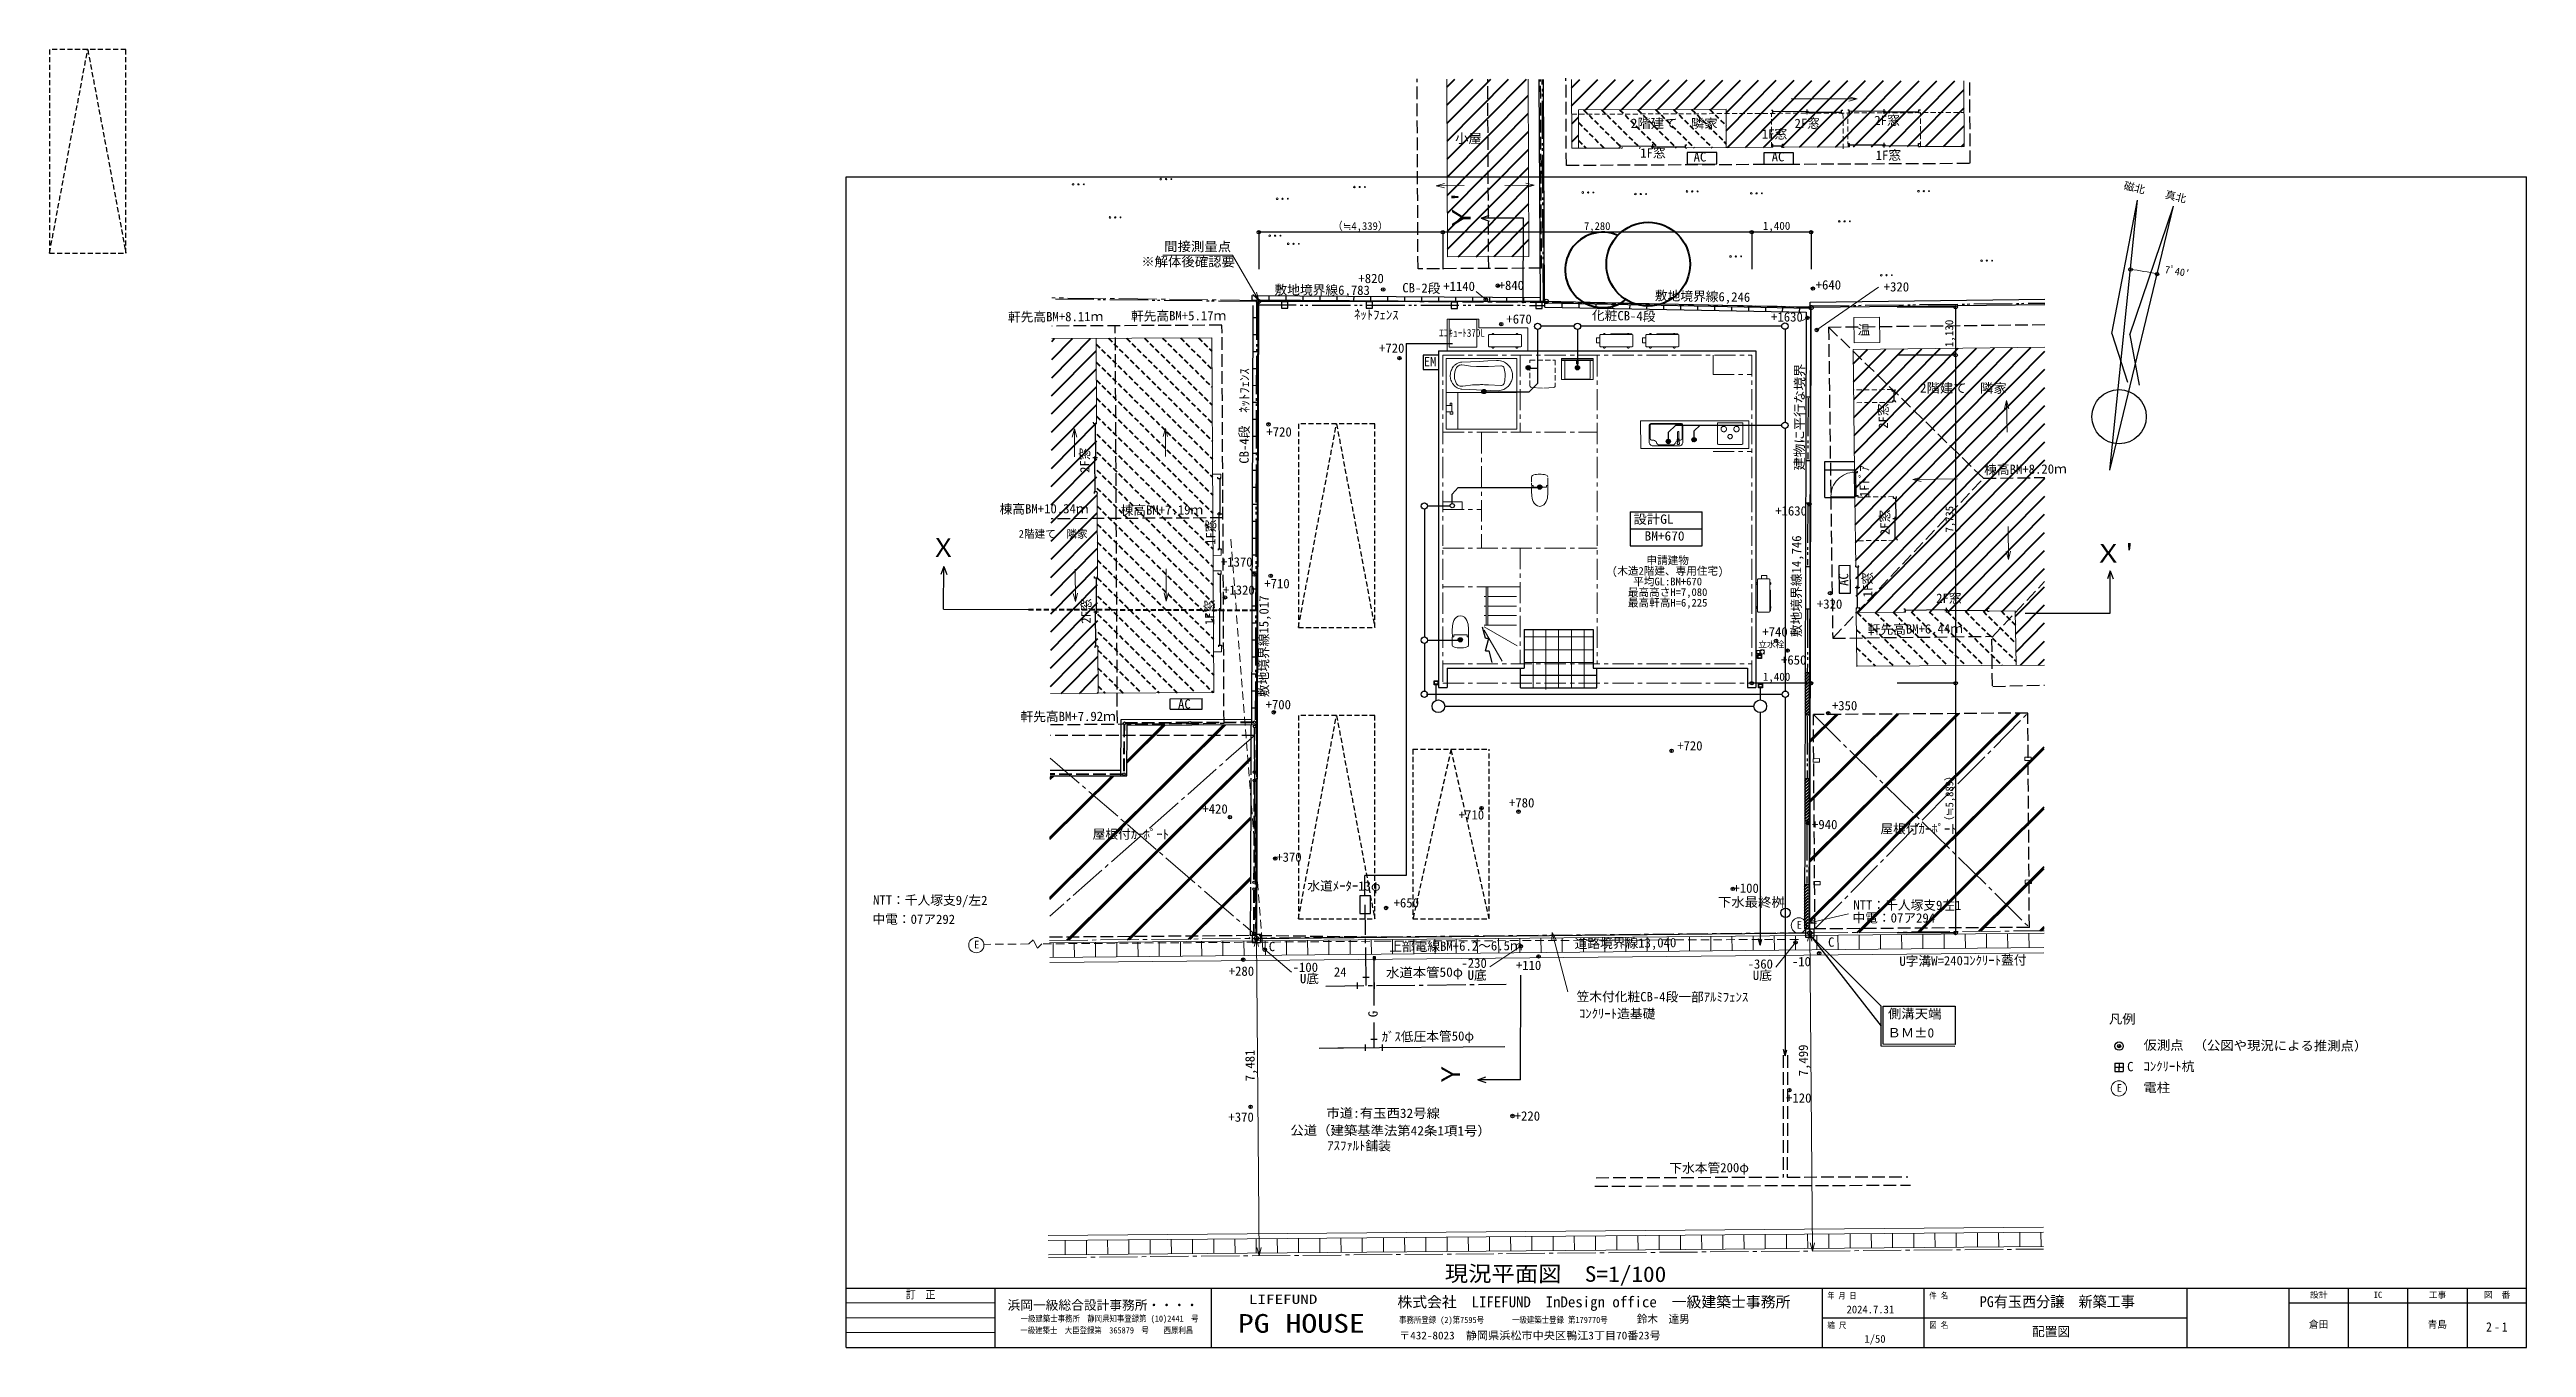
# Model space of a CAD drawing. Units: millimetres at full size, sheet at 1:100. Extents: x -36400 to 21980, y -14845 to 15757.
import ezdxf
from ezdxf.enums import TextEntityAlignment as Align

# ---------------------------------------------------------------- set-up
doc = ezdxf.new("R2010")
doc.units = ezdxf.units.MM
doc.header["$LTSCALE"] = 100
doc.header["$PDMODE"] = 32
doc.header["$PDSIZE"] = 80
for name, pattern in [('CHAIN1', [8, 5, -1, 1, -1]), ('CHAIN2', [12, 9, -1, 1, -1]), ('DASHED1', [1.8, 1.2, -0.6]), ('DASHED2', [3, 2, -1]), ('DASHED3', [4, 3, -1]), ('DOUBLE_CHAIN2', [12.8, 9, -1, 0.6, -0.6, 0.6, -1])]:
    doc.linetypes.add(name, pattern=pattern)
for name, color, linetype, lineweight in [('1-2_建物', 6, 'Continuous', 25), ('2-0_補助線', 6, 'CHAIN1', 25), ('2-1_通り芯', 1, 'CHAIN1', 18), ('2-2', 6, 'Continuous', 25), ('2-3', 7, 'DASHED1', 25), ('2-4', 134, 'Continuous', 25), ('2-6', 4, 'Continuous', 9), ('2-F_寸法・方位', 7, 'Continuous', 25), ('5-5_サッシ・室内建具', 7, 'Continuous', 25), ('6-E_ソリッド図形', 7, 'Continuous', 25), ('7-7', 7, 'Continuous', 25), ('8-0', 4, 'Continuous', 9), ('8-2', 7, 'Continuous', 25), ('8-6', 4, 'Continuous', 9), ('8-8', 7, 'Continuous', 25), ('8-E', 3, 'Continuous', 40), ('9-0', 7, 'CHAIN2', 9), ('9-8', 4, 'Continuous', 9), ('B-0_補助線', 7, 'CHAIN2', 25), ('C-0', 4, 'Continuous', 9), ('F-0_図名（一般）', 7, 'Continuous', 25)]:
    doc.layers.add(name, color=color, linetype=linetype, lineweight=lineweight)
for name, color, linetype in [('2-A_文字・面積表', 7, 'Continuous'), ('6-A_文字', 6, 'Continuous'), ('8-5', 3, 'Continuous'), ('8-A', 7, 'Continuous'), ('8-F', 7, 'Continuous'), ('F-A', 7, 'Continuous')]:
    doc.layers.add(name, color=color, linetype=linetype)
doc.styles.add('ＭＳ ゴシック', font='')
doc.styles.get('ＭＳ ゴシック').set_extended_font_data('MS Gothic')

msp = doc.modelspace()

# ---------------------------------------------------------------- texts
at = {"layer": '2-2', "color": 4, "style": 'ＭＳ ゴシック'}
msp.add_text('立水栓', height=146.6, dxfattribs=at).set_placement((3873.5, 1614.8), align=Align.BOTTOM_LEFT)
at = {"layer": '2-4', "color": 6, "style": 'ＭＳ ゴシック', "width": 1.05}
for s, p in [('設計GL', (933, 4508.5)), ('BM+670', (1194.1, 4113.2))]:
    msp.add_text(s, height=219.9, dxfattribs=at).set_placement(p, align=Align.BOTTOM_LEFT)
at = {"layer": '2-6', "style": 'ＭＳ ゴシック', "width": 0.85}
msp.add_text('ｴｺｷｭｰﾄ370L', height=183.3, dxfattribs=at).set_placement((-3647.4, 8928.5), align=Align.BOTTOM_LEFT)
at = {"layer": '2-6', "color": 5, "style": 'ＭＳ ゴシック'}
msp.add_text('EM', height=219.9, dxfattribs=at).set_placement((-4010, 8224.9), align=Align.BOTTOM_LEFT)
at = {"layer": '2-A_文字・面積表', "style": 'ＭＳ ゴシック'}
for s, p in [('(木造2階建、専用住宅)', (426.4, 3317.4)), ('申請建物', (1238.9, 3567.4)), ('最高高さH=7,080', (801.4, 2817.4)), ('平均GL:BM+670', (926.4, 3067.4)), ('最高軒高H=6,225', (801.4, 2567.4))]:
    msp.add_text(s, height=183.3, dxfattribs=at).set_placement(p, align=Align.BOTTOM_LEFT)
at = {"layer": '2-F_寸法・方位', "style": 'ＭＳ ゴシック'}
for s, p in [('（≒4,339）', (-6168.4, 11448.5)), ('7,280', (-233.6, 11448.5))]:
    msp.add_text(s, height=183.3, dxfattribs=at).set_placement(p, align=Align.BOTTOM_LEFT)
for s, p in [('7,735', (8526.3, 4371.5)), ('（≒5,889）', (8526.3, -2565.5))]:
    msp.add_text(s, height=183.3, rotation=90, dxfattribs=at).set_placement(p, align=Align.BOTTOM_LEFT)
at = {"layer": '5-5_サッシ・室内建具', "color": 3, "style": 'ＭＳ ゴシック', "width": 1.1}
for s, rotation, p in [("Ｙ'", 89.789, (-2770.2, 11454)), ("Ｘ'", 359.789, (11792, 3529.9))]:
    msp.add_text(s, height=439.9, rotation=rotation, dxfattribs=at).set_placement(p, align=Align.BOTTOM_LEFT)
at = {"layer": '5-5_サッシ・室内建具', "color": 3, "style": 'ＭＳ ゴシック'}
for s, rotation, p in [('Ｘ', 359.789, (-15633.6, 3664.3)), ('Ｙ', 89.789, (-3023.3, -8707))]:
    msp.add_text(s, height=439.9, rotation=rotation, dxfattribs=at).set_placement(p, align=Align.BOTTOM_LEFT)
at = {"layer": '6-A_文字', "style": 'ＭＳ ゴシック'}
for p in [(3981.4, 11448.5), (3981.4, 816.5)]:
    msp.add_text('1,400', height=190.6, dxfattribs=at).set_placement(p, align=Align.BOTTOM_LEFT)
msp.add_text('1,130', height=190.6, rotation=90, dxfattribs=at).set_placement((8525.6, 8738.9), align=Align.BOTTOM_LEFT)
at = {"layer": '7-7', "style": 'ＭＳ ゴシック'}
for s, p in [('+820', (-5550.5, 10185.3)), ('+1140', (-3552.2, 10001.3)), ('+840', (-2246.2, 10023.7)), ('+640', (5226.5, 10034.1)), ('+320', (6830.2, 9987.8)), ('+670', (-2063.2, 9228.3)), ('+1630', (4176.1, 9278.5)), ('+720', (-5065.1, 8543.2)), ('+720', (-7720.1, 6568.2)), ('+1630', (4273.4, 4706.1)), ('+1370', (-8792.2, 3501.9)), ('+1320', (-8742.3, 2839.3)), ('+710', (-7770.1, 2991.7)), ('+320', (5256, 2509)), ('+740', (3968.8, 1852.8)), ('+650', (4409.4, 1190.2)), ('+700', (-7738.9, 138.2)), ('+350', (5609, 114.1)), ('+720', (1962, -832.6)), ('+420', (-9229.1, -2321.8)), ('+710', (-3186.1, -2461)), ('+780', (-2002, -2176.6)), ('+940', (5140.6, -2689)), ('+370', (-7487.3, -3458.4)), ('+100', (3288.4, -4190.1)), ('+650', (-4721.9, -4536.1)), ('-100', (-7101.4, -6055.1)), ('-230', (-3122.3, -5958.8)), ('+110', (-1839.7, -6009)), ('-360', (3621.1, -5978.2)), ('-10', (4665.7, -5920.4)), ('+280', (-8607.6, -6146.3)), ('U底', (-6929, -6322)), ('U底', (-2977, -6242.2)), ('U底', (3744.1, -6246)), ('+370', (-8615, -9587.6)), ('+220', (-1867.7, -9561.5)), ('+120', (4528.5, -9137.3))]:
    msp.add_text(s, height=219.9, rotation=359.789, dxfattribs=at).set_placement(p, align=Align.BOTTOM_LEFT)
at = {"layer": '7-7', "style": 'ＭＳ ゴシック', "width": 1.05}
for s, p in [('側溝天端', (6930.7, -7151)), ('ＢＭ±0', (6918, -7598.8))]:
    msp.add_text(s, height=219.9, rotation=359.789, dxfattribs=at).set_placement(p, align=Align.BOTTOM_LEFT)
at = {"layer": '8-0', "color": 7, "style": 'ＭＳ ゴシック', "width": 1.05}
for s, p in [('間接測量点', (-10127.9, 10939.5)), ('※解体後確認要', (-10668.1, 10582.3))]:
    msp.add_text(s, height=219.9, rotation=359.789, dxfattribs=at).set_placement(p, align=Align.BOTTOM_LEFT)
at = {"layer": '8-0', "color": 7, "style": 'ＭＳ ゴシック'}
for s, rotation, p in [('上部電線BM+6.2～6.5ｍ', 0.455, (-4823.8, -5570.1)), ('笠木付化粧CB-4段一部ｱﾙﾐﾌｪﾝｽ', 359.789, (-409.2, -6745.2)), ('ｺﾝｸﾘｰﾄ造基礎', 359.789, (-353.4, -7146.7))]:
    msp.add_text(s, height=219.9, rotation=rotation, dxfattribs=at).set_placement(p, align=Align.BOTTOM_LEFT)
at = {"layer": '8-2', "style": 'ＭＳ ゴシック'}
for p in [(5518.5, -5462.9), (-7662.9, -5566.8), (12566.9, -8398.5)]:
    msp.add_text('C', height=219.9, rotation=359.789, dxfattribs=at).set_placement(p, align=Align.BOTTOM_LEFT)
at = {"layer": '8-2', "style": 'ＭＳ ゴシック', "width": 1.05}
for s, p in [('凡例', (12139.2, -7273.9)), ('仮測点', (12954.1, -7890.9)), ('（公図や現況による推測点）', (14133.7, -7895.2))]:
    msp.add_text(s, height=219.9, rotation=359.789, dxfattribs=at).set_placement(p, align=Align.BOTTOM_LEFT)
at = {"layer": '8-5', "style": 'ＭＳ ゴシック', "width": 1.1}
msp.add_text('現況平面図\u3000S=1/100', height=366.6, rotation=359.789, dxfattribs=at).set_placement((-3515.7, -13393.1), align=Align.BOTTOM_LEFT)
at = {"layer": '8-6', "color": 7, "style": 'ＭＳ ゴシック'}
for s, rotation, p in [('軒先高BM+8.11ｍ', 0.303, (-13809.8, 9276.9)), ('軒先高BM+5.17ｍ', 0.303, (-10910.9, 9298)), ('温', 359.789, (6212.9, 8970.5)), ('1Fﾄﾞｱ', 90.686, (6555.6, 5205.2)), ('棟高BM+10.34ｍ', 0.303, (-14005.8, 4747.8)), ('棟高BM+7.19ｍ', 0.303, (-11155.1, 4719.4)), ('軒先高BM+7.92ｍ', 0.303, (-13514.1, -149))]:
    msp.add_text(s, height=219.9, rotation=rotation, dxfattribs=at).set_placement(p, align=Align.BOTTOM_LEFT)
at = {"layer": '8-8', "style": 'ＭＳ ゴシック'}
for s, height, rotation, width, p in [('2階建て\u3000隣家', 219.9, 359.789, 1.05, (867.9, 13843.4)), ('小屋', 219.9, 359.789, 1.05, (-3272.2, 13488)), ('磁北', 176, 346.425, 1.05, (12463.4, 12421.6)), ('真北', 176, 346.425, 1.05, (13436.2, 12209.3)), ('2階建て\u3000隣家', 219.9, 359.789, 1.05, (7682.8, 7603.9)), ('下水最終桝', 219.9, 359.789, 1.05, (2924.1, -4517.5)), ('E', 183.3, 359.789, 0.95, (-14605.1, -5491.8)), ('E', 183.3, 359.789, 0.95, (4781.3, -5027.7)), ('水道本管50φ', 219.9, 0.562, 1.05, (-4897.6, -6185.3)), ('E', 183.3, 359.789, 0.95, (12325.1, -8872.3)), ('市道:有玉西32号線', 219.9, 359.789, 1.05, (-6305.7, -9491.9)), ('公道（建築基準法第42条1項1号）', 219.9, 359.789, 1.05, (-7154.1, -9898.7))]:
    msp.add_text(s, height=height, rotation=rotation, dxfattribs=dict(at, width=width)).set_placement(p, align=Align.BOTTOM_LEFT)
for s, height, rotation, p in [('2F窓', 219.9, 0.273, (4730.5, 13839.5)), ('2F窓', 219.9, 0.273, (6609.6, 13909.7)), ('1F窓', 219.9, 0.273, (1093.1, 13141.3)), ('1F窓', 219.9, 0.273, (3959.3, 13588.6)), ('AC', 219.9, 0.273, (2350.7, 13049.2)), ('AC', 219.9, 0.273, (4191, 13052.2)), ('1F窓', 219.9, 0.273, (6641.6, 13089.3)), ("7ﾟ40'", 176, 350.258, (13434, 10436.4)), ('CB-2段', 219.9, 358.879, (-4519.1, 9967.5)), ('ﾈｯﾄﾌｪﾝｽ', 219.9, 358.879, (-5656.3, 9339.7)), ('化粧CB-4段', 219.9, 358.879, (-49.3, 9319.5)), ('CB-4段\u3000ﾈｯﾄﾌｪﾝｽ', 219.9, 89.811, (-8069.8, 5991.5)), ('2F窓', 219.9, 90.686, (6997.9, 6816.5)), ('2F窓', 219.9, 90.303, (-11822.7, 5777.2)), ('棟高BM+8.20ｍ', 219.9, 0.686, (9201, 5674.1)), ('2F窓', 219.9, 90.686, (7036.6, 4309.9)), ('2階建て\u3000隣家', 183.3, 359.789, (-13558.1, 4191)), ('1F窓', 219.9, 90.303, (-8854.1, 4077.7)), ('AC', 219.9, 90.686, (6062.4, 3111.4)), ('1F窓', 219.9, 90.686, (6629.5, 2842.7)), ('2F窓', 219.9, 0.299, (8067.9, 2643.5)), ('2F窓', 219.9, 90.303, (-11793.4, 2219.2)), ('1F窓', 219.9, 90.303, (-8882, 2185.7)), ('軒先高BM+6.44ｍ', 219.9, 0.686, (6454.8, 1905.5)), ('AC', 219.9, 359.789, (-9802.7, 150.5)), ('屋根付ｶｰﾎﾟｰﾄ', 219.9, 359.789, (-11815.9, -2914.8)), ('屋根付ｶｰﾎﾟｰﾄ', 219.9, 359.789, (6752.3, -2791.4)), ('水道ﾒｰﾀｰ13φ', 219.9, 359.789, (-6755.1, -4136.4)), ('中電：07ア294', 219.9, 359.789, (6093.6, -4887.7)), ('NTT：千人塚支9左1', 219.9, 359.789, (6114.7, -4585.9)), ('U字溝W=240ｺﾝｸﾘｰﾄ蓋付', 219.9, 0.562, (7201.7, -5913.6)), ('24', 219.9, 359.789, (-6129.5, -6167.2)), ('G', 219.9, 89.914, (-5031.7, -7059)), ('ｶﾞｽ低圧本管50φ', 219.9, 0.562, (-4999.2, -7695.6)), ('ｱｽﾌｧﾙﾄ舗装', 219.9, 359.789, (-6285.3, -10260.6)), ('下水本管200φ', 219.9, 0.562, (1780.1, -10794.9))]:
    msp.add_text(s, height=height, rotation=rotation, dxfattribs=at).set_placement(p, align=Align.BOTTOM_LEFT)
at = {"layer": '8-A', "style": 'ＭＳ ゴシック', "width": 1.05}
msp.add_text('電柱', height=219.9, rotation=359.789, dxfattribs=at).set_placement((12950.5, -8890.9), align=Align.BOTTOM_LEFT)
at = {"layer": '8-F', "style": 'ＭＳ ゴシック'}
msp.add_text('ｺﾝｸﾘｰﾄ杭', height=219.9, rotation=359.789, dxfattribs=at).set_placement((12952.3, -8390.9), align=Align.BOTTOM_LEFT)
at = {"layer": '9-0', "style": 'ＭＳ ゴシック'}
for s, rotation, p in [('敷地境界線6,783', 359.636, (-7529, 9918.8)), ('敷地境界線6,246', 358.923, (1433.8, 9783.4)), ('敷地境界線14,746', 89.875, (4947.1, 1903.1)), ('敷地境界線15,017', 89.789, (-7610.6, 486.5)), ('道路境界線13,040', 0.562, (-452.9, -5498.9))]:
    msp.add_text(s, height=219.9, rotation=rotation, dxfattribs=at).set_placement(p, align=Align.BOTTOM_LEFT)
at = {"layer": '9-0', "color": 6, "style": 'ＭＳ ゴシック', "width": 1.05}
msp.add_text('建物に平行な境界', height=219.9, rotation=89.875, dxfattribs=at).set_placement((5019.2, 5831.9), align=Align.BOTTOM_LEFT)
at = {"layer": '9-8', "color": 7, "style": 'ＭＳ ゴシック'}
for s, p in [('7,481', (-7927.6, -8568.6)), ('7,499', (5115.1, -8449.7))]:
    msp.add_text(s, height=219.9, rotation=90.483, dxfattribs=at).set_placement(p, align=Align.BOTTOM_LEFT)
at = {"layer": 'B-0_補助線', "style": 'ＭＳ ゴシック'}
for s, p in [('中電：07ア292', (-17005, -4919.2)), ('NTT：千人塚支9/左2', (-16990.8, -4470.4))]:
    msp.add_text(s, height=219.9, rotation=359.789, dxfattribs=at).set_placement(p, align=Align.BOTTOM_LEFT)
at = {"layer": 'F-0_図名（一般）', "style": 'ＭＳ ゴシック'}
for s, height, width, p in [('訂\u3000正', 183.3, 0.9, (-16215, -13745.4)), ('年 月 日', 146.6, 0.8, (5504.5, -13740.1)), ('件 名', 146.6, 0.85, (7904.5, -13740.1)), ('PG有玉西分譲\u3000新築工事', 256.6, 0.95, (9094.9, -13970.4)), ('一級建築士\u3000大臣登録第\u3000365879\u3000号\u3000\u3000西原利昌', 146.6, 0.85, (-13517.4, -14558.7)), ('一級建築士事務所\u3000静岡県知事登録第 (10)2441\u3000号', 146.6, 0.85, (-13510.7, -14281.5)), ('事務所登録 (2)第7595号', 146.6, 0.85, (-4591.4, -14312.9)), ('〒432-8023\u3000静岡県浜松市中央区鴨江3丁目70番23号', 183.3, 1.05, (-4592, -14709.6)), ('一級建築士登録 第179770号', 146.6, 0.85, (-1927.7, -14312.9)), ('縮 尺', 146.6, 0.85, (5504.5, -14440.1)), ('図 名', 146.6, 0.85, (7905.2, -14433.6))]:
    msp.add_text(s, height=height, dxfattribs=dict(at, width=width)).set_placement(p, align=Align.BOTTOM_LEFT)
for s, height, p in [('浜岡一級総合設計事務所・・・・', 219.9, (-13820.7, -14022)), ('株式会社\u3000LIFEFUND\u3000InDesign office\u3000一級建築士事務所', 256.6, (-4632.3, -13976)), ('設計', 146.6, (16880, -13720.4)), ('IC', 146.6, (18380, -13720.4)), ('工事', 146.6, (19680, -13720.4)), ('図\u3000番', 146.6, (20980, -13720.4)), ('鈴木\u3000達男', 183.3, (1009.3, -14320.1)), ('1/50', 183.3, (6375.7, -14789.3)), ('倉田', 168.6, (16850, -14435.4)), ('青島', 168.6, (19650, -14435.4))]:
    msp.add_text(s, height=height, dxfattribs=at).set_placement(p, align=Align.BOTTOM_LEFT)
at = {"layer": 'F-0_図名（一般）', "color": 3, "style": 'ＭＳ ゴシック'}
for s, height, p in [('2024.7.31', 183.3, (5955, -14095.4)), ('配置図', 219.9, (10324.9, -14645.4))]:
    msp.add_text(s, height=height, dxfattribs=at).set_placement(p, align=Align.BOTTOM_LEFT)
at = {"layer": 'F-0_図名（一般）', "color": 3, "insert": (21030, -14470.4), "char_height": 219.9, "attachment_point": 7, "style": 'ＭＳ ゴシック'}
msp.add_mtext('\\T1.38;\\W0.9;2-1', dxfattribs=at)
at = {"layer": 'F-A', "style": 'ＭＳ ゴシック'}
for s, height, width, p in [('LIFEFUND', 219.9, 1.35, (-8133.4, -13883.9)), ('PG HOUSE', 439.9, 1.25, (-8390.9, -14629.1))]:
    msp.add_text(s, height=height, dxfattribs=dict(at, width=width)).set_placement(p, align=Align.BOTTOM_LEFT)

# ---------------------------------------------------------------- linework, layer by layer
at = {"layer": '1-2_建物'}
for p, q in [((5120.6, 9673), (-1123.8, 9818.4)), ((5086.6, -5072.6), (5120.6, 9673))]:
    msp.add_line(p, q, dxfattribs=at)
msp.add_lwpolyline([(-1123.8, 9818.4), (-7906.7, 9816.9), (-7952.6, -5200.5), (5086.6, -5072.6)], dxfattribs=at)
for centre in [(-7906.7, 9816.9), (-1123.8, 9818.4), (5120.6, 9673), (-7952.6, -5200.5), (5086.6, -5072.6)]:
    msp.add_circle(centre, 50, dxfattribs=at)
at = {"layer": '2-0_補助線'}
for p, q in [((-7956, -5200.5), (-7900.6, 9842.5)), ((-7900.6, 9842.5), (-1161.3, 9799.7)), ((5118.8, 9681.5), (-1161.3, 9799.7)), ((5086.6, -5072.6), (5118.8, 9681.5)), ((5086.6, -5072.6), (-7956, -5200.5))]:
    msp.add_line(p, q, dxfattribs=at)
at = {"layer": '2-1_通り芯'}
for p, q in [((-3561.1, 8551.5), (3718.9, 8551.5)), ((-3561.1, 8551.5), (-3561.1, 816.5)), ((-1741.1, 8551.5), (-1741.1, 6731.5)), ((78.9, 8551.5), (78.9, 1271.5)), ((3718.9, 8551.5), (3718.9, 816.5)), ((-3561.1, 6731.5), (78.9, 6731.5)), ((-2651.1, 6731.5), (-2651.1, 4001.5)), ((2808.9, 6276.5), (3718.9, 6276.5)), ((-3561.1, 4911.5), (-2651.1, 4911.5)), ((-3561.1, 4001.5), (78.9, 4001.5)), ((-1741.1, 4001.5), (-1741.1, 1271.5)), ((-3561.1, 3091.5), (-1741.1, 3091.5)), ((-3561.1, 1271.5), (3718.9, 1271.5)), ((-3561.1, 816.5), (3718.9, 816.5))]:
    msp.add_line(p, q, dxfattribs=at)
for points in [[(2808.9, 8551.5), (2808.9, 8096.5), (3718.9, 8096.5)], [(-3561.1, 5091.5), (-3106.1, 5091.5), (-3106.1, 4911.5)]]:
    msp.add_lwpolyline(points, dxfattribs=at)
at = {"layer": '2-2'}
for p, q in [((-3661.1, 8651.5), (-3661.1, 716.5)), ((-1641.1, 2081.5), (-21.1, 2081.5)), ((-1641.1, 2081.5), (-1641.1, 1171.5)), ((-21.1, 2081.5), (-21.1, 1171.5)), ((-3461.1, 1171.5), (-1641.1, 1171.5)), ((-3461.1, 1171.5), (-3461.1, 716.5)), ((-21.1, 1171.5), (3618.9, 1171.5)), ((3618.9, 1171.5), (3618.9, 716.5)), ((-3661.1, 716.5), (-3461.1, 716.5)), ((3618.9, 716.5), (3818.9, 716.5))]:
    msp.add_line(p, q, dxfattribs=at)
at = {"layer": '2-2', "color": 4, "lineweight": 9}
for p, q in [((3912.1, 1591.3), (3837.1, 1591.3)), ((3837.1, 1591.3), (3837.1, 1516.3)), ((3837.1, 1516.3), (3912.1, 1516.3)), ((3912.1, 1516.3), (3912.1, 1591.3)), ((3948.2, 1576), (3919.4, 1604.8)), ((3950.7, 1536.1), (3919.4, 1504.8)), ((4019.4, 1604.8), (3990.7, 1576.1)), ((3990.9, 1533.2), (4019.4, 1504.8))]:
    msp.add_line(p, q, dxfattribs=at)
at = {"layer": '2-2'}
msp.add_lwpolyline([(-3661.1, 8651.5), (3818.9, 8651.5), (3818.9, 716.5)], dxfattribs=at)
at = {"layer": '2-2', "color": 4, "lineweight": 9}
msp.add_circle((3969.4, 1554.8), 50, dxfattribs=at)
at = {"layer": '2-3'}
for p, q in [((-36400, 15757.1), (-36400, 10957.1)), ((-34600, 15757.1), (-36400, 15757.1)), ((-34600, 10957.1), (-34600, 15757.1)), ((-36400, 10957.1), (-34600, 10957.1)), ((-6966.3, 2131.5), (-6066.3, 6931.5)), ((-6966.3, 6931.5), (-6966.3, 2131.5)), ((-5166.3, 6931.5), (-6966.3, 6931.5)), ((-6066.3, 6931.5), (-5166.3, 2131.5)), ((-5166.3, 2131.5), (-5166.3, 6931.5)), ((-6966.3, 2131.5), (-5166.3, 2131.5)), ((-5166.3, 58.4), (-6966.3, 58.4)), ((-4266.3, -741.6), (-4266.3, -4741.6)), ((-4266.3, -741.6), (-2466.3, -741.6)), ((-2466.3, -4741.6), (-2466.3, -741.6))]:
    msp.add_line(p, q, dxfattribs=at)
for points in [[(-36400, 10957.1), (-35500, 15757.1), (-34600, 10957.1)], [(-6966.3, -4741.6), (-6066.3, 58.4), (-5166.3, -4741.6), (-5166.3, 58.4)], [(-6966.3, 58.4), (-6966.3, -4741.6), (-5166.3, -4741.6)]]:
    msp.add_lwpolyline(points, dxfattribs=at)
msp.add_lwpolyline([(-3366.3, -741.6), (-4266.3, -4741.6), (-2466.3, -4741.6)], close=True, dxfattribs=at)
at = {"layer": '2-4'}
for p, q in [((-4425.7, 8824.5), (-4425.7, -3720.9)), ((-3333, 8818.1), (-4425.7, 8818.1)), ((-1325.6, 9164.4), (-1325.6, 7885.5)), ((-461.8, 9236), (-1250.8, 9236)), ((-387, 9161.3), (-387, 8245.9)), ((4440.1, 9236), (-312.3, 9236)), ((4511.8, 9161.9), (4511.8, 6969.4)), ((-1549.5, 8304.3), (-1599.4, 8254.4)), ((-1536.9, 8302.7), (-1597.8, 8241.8)), ((-1566.8, 8301.2), (-1596.3, 8271.6)), ((-1526.7, 8298.8), (-1594, 8231.6)), ((-1518.1, 8293.3), (-1588.4, 8223)), ((-1511, 8286.3), (-1581.4, 8215.9)), ((-1505.3, 8277.8), (-1572.9, 8210.2)), ((-1501.2, 8267.7), (-1562.8, 8206.1)), ((-1499.4, 8255.4), (-1550.5, 8204.3)), ((-1501.9, 8238.8), (-1533.9, 8206.8)), ((-1504.3, 8245.9), (-1325.6, 8245.9)), ((-386.9, 8304.3), (-436.8, 8254.4)), ((-374.3, 8302.7), (-435.2, 8241.8)), ((-404.1, 8301.2), (-433.7, 8271.6)), ((-364.1, 8298.8), (-431.3, 8231.6)), ((-355.5, 8293.3), (-425.8, 8223)), ((-348.3, 8286.3), (-418.7, 8215.9)), ((-342.7, 8277.8), (-410.3, 8210.2)), ((-338.6, 8267.7), (-400.2, 8206.1)), ((-336.8, 8255.4), (-387.9, 8204.3)), ((-339.2, 8238.8), (-371.3, 8206.8)), ((-2594.2, 7744.1), (-2644.1, 7694.2)), ((-2581.7, 7742.5), (-2642.5, 7681.6)), ((-2611.5, 7741), (-2641, 7711.4)), ((-2571.4, 7738.6), (-2638.7, 7671.3)), ((-2562.8, 7733), (-2633.1, 7662.8)), ((-2555.7, 7726), (-2626.1, 7655.6)), ((-2550, 7717.6), (-2617.6, 7649.9)), ((-2546, 7707.5), (-2607.5, 7645.9)), ((-2544.1, 7695.2), (-2595.2, 7644.1)), ((-2546.6, 7678.6), (-2578.6, 7646.5)), ((-2549, 7685.7), (-1525.4, 7685.7)), ((-1525.4, 7685.7), (-1325.6, 7885.5)), ((1704.1, 6515.6), (1755.2, 6566.6)), ((1705.9, 6503.3), (1767.5, 6564.8)), ((1706.6, 6532.2), (1738.6, 6564.2)), ((1710, 6493.1), (1777.6, 6560.8)), ((1715.6, 6484.7), (1786.1, 6555.1)), ((1722.8, 6477.7), (1793.1, 6548)), ((1731.4, 6472.1), (1798.6, 6539.4)), ((1741.6, 6468.2), (1802.5, 6529.1)), ((1754.2, 6466.7), (1804.1, 6516.6)), ((1757.6, 6732.4), (1920.2, 6894.9)), ((1757.6, 6569.8), (1757.6, 6732.4)), ((1771.4, 6469.8), (1801, 6499.3)), ((4432.8, 6894.9), (1920.2, 6894.9)), ((2360.4, 6507.4), (2310.5, 6557.3)), ((2372.9, 6508.9), (2312, 6569.8)), ((2343.1, 6510.5), (2313.6, 6540)), ((2383.2, 6512.8), (2315.9, 6580.1)), ((2391.8, 6518.4), (2321.5, 6588.7)), ((2398.9, 6525.4), (2328.5, 6595.8)), ((2404.6, 6533.8), (2336.9, 6601.5)), ((2408.6, 6544), (2347, 6605.5)), ((2410.4, 6556.3), (2359.4, 6607.3)), ((2363, 6766.6), (2499.4, 6894.9)), ((2363, 6607.3), (2363, 6766.6)), ((2408, 6572.9), (2376, 6604.9)), ((4511.8, 6820.5), (4511.8, 630.8)), ((-3200.3, 5432.4), (-3344, 5277.1)), ((-3344, 5042.2), (-3344, 5277.1)), ((-3200.3, 5432.4), (-1322.6, 5432.4)), ((-1275.4, 5490.8), (-1325.3, 5440.9)), ((-1262.9, 5489.2), (-1323.8, 5428.3)), ((-1292.7, 5487.7), (-1322.2, 5458.1)), ((-1252.6, 5485.3), (-1319.9, 5418)), ((-1244, 5479.7), (-1314.3, 5409.5)), ((-1236.9, 5472.7), (-1307.3, 5402.3)), ((-1231.2, 5464.3), (-1298.9, 5396.6)), ((-1227.2, 5454.2), (-1288.8, 5392.6)), ((-1225.4, 5441.9), (-1276.4, 5390.8)), ((-1227.8, 5425.3), (-1259.8, 5393.2)), ((-3995.5, 4918.8), (-3995.5, 1906.2)), ((-3390.4, 4993.8), (-3920.5, 4993.8)), ((-3995.5, 1756.2), (-3995.5, 628.3)), ((-3920.5, 1831.2), (-3197.1, 1831.2)), ((-3149.9, 1889.5), (-3199.8, 1839.6)), ((-3137.3, 1888), (-3198.2, 1827.1)), ((-3167.2, 1886.4), (-3196.7, 1856.9)), ((-3127.1, 1884.1), (-3194.3, 1816.8)), ((-3118.5, 1878.5), (-3188.8, 1808.2)), ((-3111.4, 1871.5), (-3181.8, 1801.1)), ((-3105.7, 1863.1), (-3173.3, 1795.4)), ((-3101.6, 1853), (-3163.2, 1791.4)), ((-3099.8, 1840.6), (-3150.9, 1789.6)), ((-3102.3, 1824), (-3134.3, 1792)), ((-3723.7, 776.4), (-3723.7, 411.2)), ((3921.6, 705.8), (3921.6, 411)), ((-3947.4, 555.7), (4443.7, 555.7)), ((-3509.7, 273.1), (3769.3, 273.1)), ((3921.6, 123.1), (3921.6, -5363.3)), ((4511.8, 481.5), (4511.8, -7970.4)), ((-5401.5, -4184), (-5401.5, -3720.9)), ((-4425.7, -3720.9), (-5401.5, -3720.9)), ((3922, -5363.3), (3881.7, -5213.1)), ((3922, -5363.3), (3960.9, -5218.1)), ((4511.8, -7970.4), (4471.5, -7820.2)), ((4511.8, -7970.4), (4550.7, -7825.2))]:
    msp.add_line(p, q, dxfattribs=at)
at = {"layer": '2-4', "color": 6}
for p, q in [((853, 4858.5), (853, 4458.5)), ((853, 4858.5), (2553, 4858.5)), ((2553, 4458.5), (2553, 4858.5)), ((853, 4458.5), (2553, 4458.5)), ((853, 4458.5), (853, 4058.5)), ((2553, 4058.5), (2553, 4458.5)), ((853, 4058.5), (2553, 4058.5))]:
    msp.add_line(p, q, dxfattribs=at)
at = {"layer": '2-4'}
for centre, radius in [((-1325.6, 9230.2), 75), ((-387, 9230.2), 75), ((4502.4, 9236), 75), ((-1549.4, 8254.3), 50), ((-386.8, 8254.3), 50), ((-2594.1, 7694.1), 50), ((1754.1, 6516.7), 50), ((2360.5, 6557.4), 50), ((4502.4, 6894.9), 75), ((-1275.3, 5440.8), 50), ((-3995.5, 4993.8), 75), ((-3338.4, 5002.4), 50), ((-3995.5, 1831.2), 75), ((-3149.8, 1839.5), 50), ((-3995.5, 555.8), 75), ((4511.8, 555.8), 75), ((-3665.1, 273.1), 150), ((3921.6, 273.1), 150)]:
    msp.add_circle(centre, radius, dxfattribs=at)
at = {"layer": '2-6'}
for p, q in [((-3461.1, 9398), (-2711.1, 9398)), ((-3461.1, 8648), (-3461.1, 9398)), ((-2711.1, 9198), (-2711.1, 9398)), ((-2711.1, 9198), (-1561.1, 9198)), ((-1719.8, 9035.8), (-2469.8, 9035.8)), ((-2377.4, 9060.8), (-2378.1, 9060.8)), ((-1561.1, 8648), (-1561.1, 9198)), ((62, 8962), (62, 8842)), ((62, 8962), (140, 8962)), ((62, 8842), (140, 8842)), ((905, 9037), (155, 9037)), ((247.3, 9062), (246.6, 9062)), ((895, 9052), (402, 9052)), ((402, 9037), (402, 9052)), ((895, 9052), (895, 9037)), ((1146.3, 8962), (1146.3, 8842)), ((1146.3, 8962), (1224.3, 8962)), ((1146.3, 8842), (1224.3, 8842)), ((1989.3, 9037), (1239.3, 9037)), ((1331.6, 9062), (1330.9, 9062)), ((1979.3, 9052), (1486.3, 9052)), ((1486.3, 9037), (1486.3, 9052)), ((1979.3, 9052), (1979.3, 9037)), ((-3483.6, 8474), (-3483.6, 6804)), ((-1813.6, 8474), (-3483.6, 8474)), ((-2402.8, 8740.8), (-2402.8, 8746.8)), ((-2378.1, 8715.8), (-2377.4, 8715.8)), ((-2352.8, 8740), (-2352.8, 8746.8)), ((-1839.8, 8740.8), (-1839.8, 8746.8)), ((-1813.6, 8474), (-1813.6, 6804)), ((-1789.8, 8740), (-1789.8, 8746.8)), ((-764.7, 8438.7), (-14.7, 8438.7)), ((-764.7, 8421.5), (-14.7, 8421.5)), ((222, 8742), (222, 8748)), ((246.6, 8717), (247.3, 8717)), ((272, 8741.3), (272, 8748)), ((785, 8742), (785, 8748)), ((835, 8741.3), (835, 8748)), ((1306.3, 8742), (1306.3, 8748)), ((1330.9, 8717), (1331.6, 8717)), ((1356.3, 8741.3), (1356.3, 8748)), ((1869.3, 8742), (1869.3, 8748)), ((1919.3, 8741.3), (1919.3, 8748)), ((-1813.6, 7674), (-3483.6, 7674)), ((-3203.6, 7674), (-3203.6, 6804)), ((-3347.6, 7365), (-3483.6, 7365)), ((-3483.6, 7218), (-3321.6, 7218)), ((-3390.6, 7421), (-3390.6, 7365)), ((-3347.6, 7421), (-3390.6, 7421)), ((-3390.6, 7218), (-3390.6, 7162)), ((-3347.6, 7421), (-3347.6, 7218)), ((-3483.6, 6804), (-1813.6, 6804)), ((1101.4, 7004), (1103.9, 6354)), ((-2586.1, 3091.5), (-2536.1, 3091.5)), ((-2536.1, 3091.5), (-2496.1, 3091.5)), ((-2536.1, 2181.5), (-2536.1, 3091.5)), ((-2496.1, 3091.5), (-2496.1, 2181.5)), ((-2496.1, 3091.5), (-1821.1, 3091.5)), ((3827.8, 3168.2), (3827.8, 3167.5)), ((3852.1, 3142.8), (3858.8, 3142.8)), ((3852.8, 3192.8), (3858.8, 3192.8)), ((4072.8, 3352.8), (3952.8, 3352.8)), ((3952.8, 3352.8), (3952.8, 3274.8)), ((4072.8, 3352.8), (4072.8, 3274.8)), ((4147.8, 2509.8), (4147.8, 3259.8)), ((4147.8, 3012.8), (4162.8, 3012.8)), ((4162.8, 2519.8), (4162.8, 3012.8)), ((4172.8, 3167.5), (4172.8, 3168.2)), ((-2586.1, 2864), (-2536.1, 2864)), ((-2586.1, 2636.5), (-2536.1, 2636.5)), ((-2586.1, 2409), (-2536.1, 2409)), ((-2496.1, 2864), (-1821.1, 2864)), ((-2496.1, 2636.5), (-1821.1, 2636.5)), ((-2496.1, 2409), (-1821.1, 2409)), ((3852.1, 2579.8), (3858.8, 2579.8)), ((3852.8, 2629.8), (3858.8, 2629.8)), ((4162.8, 2519.8), (4147.8, 2519.8)), ((-2586.1, 2181.5), (-2536.1, 2181.5)), ((-2586.1, 2144), (-1806.1, 1693.7)), ((-2586.1, 2069), (-2163.3, 1336.5)), ((-2496.1, 2181.5), (-2536.1, 2181.5)), ((-2496.1, 2181.5), (-1821.1, 2181.5)), ((-1648.6, 1906.5), (-13.6, 1906.5)), ((-1431.1, 706.5), (-1431.1, 2076)), ((-1131.1, 666.5), (-1131.1, 2076)), ((-831.1, 706.5), (-831.1, 2076)), ((-531.1, 706.5), (-531.1, 2076)), ((-231.1, 706.5), (-231.1, 2089)), ((-1648.6, 1606.5), (-13.6, 1606.5)), ((-1648.6, 1306.5), (-13.6, 1306.5))]:
    msp.add_line(p, q, dxfattribs=at)
at = {"layer": '2-6', "color": 5, "lineweight": 25}
for p, q in [((-4024.7, 8551.3), (-4024.7, 8212.3)), ((-3664.2, 8551.3), (-4024.7, 8551.3)), ((-4024.7, 8212.3), (-3660.8, 8212.3))]:
    msp.add_line(p, q, dxfattribs=at)
at = {"layer": '2-6', "linetype": 'DASHED1'}
for p, q in [((-911.7, 8436), (-911.7, 7831)), ((-1502.7, 7809), (-1506.7, 7831)), ((-1488.7, 7795), (-1502.7, 7809)), ((-1466.7, 7788), (-1488.7, 7795)), ((-1356.7, 7778), (-1466.7, 7788)), ((-1208.7, 7771), (-1356.7, 7778)), ((-1061.7, 7778), (-1208.7, 7771)), ((-951.7, 7788), (-1061.7, 7778)), ((-929.7, 7795), (-951.7, 7788)), ((-915.7, 7809), (-929.7, 7795)), ((-911.7, 7831), (-915.7, 7809))]:
    msp.add_line(p, q, dxfattribs=at)
at = {"layer": '2-6', "color": 7, "lineweight": 25}
for p, q in [((-2557.5, 1876.5), (-2627.4, 2137.2)), ((-2557.5, 1576.5), (-2477.2, 1876.5)), ((-2557.5, 1876.5), (-2477.2, 1876.5)), ((-2557.5, 1576.5), (-2477.2, 1576.5)), ((-2477.2, 1576.5), (-2404.9, 1306.8)), ((-1731.1, 706.5), (-1731.1, 1179)), ((68.9, 706.5), (68.9, 1179)), ((3857.8, 1490.8), (3952.8, 1490.8)), ((3952.8, 1490.8), (3952.8, 1395.8)), ((-3764.3, 876.3), (-3669.3, 876.3)), ((-3669.3, 876.3), (-3669.3, 781.3)), ((-1731.1, 1006.5), (68.9, 1006.5)), ((-1731.1, 706.5), (68.9, 706.5)), ((3881.2, 805.6), (3976.2, 805.6)), ((3976.2, 805.6), (3976.2, 710.6))]:
    msp.add_line(p, q, dxfattribs=at)
at = {"layer": '2-6'}
for points in [[(-2757.5, 9392.6), (-2757.5, 8742.6), (-3407.5, 8742.6), (-3407.5, 9392.6)], [(-14.7, 8474), (-764.7, 8474), (-764.7, 7974), (-14.7, 7974)], [(2031.4, 6416.7), (2062.1, 6429.4), (2083.7, 6450.9), (2096.4, 6481.7), (2096.4, 6906.7), (2089.3, 6923.7), (2078.5, 6934.6), (2061.4, 6941.7), (1341.4, 6941.7), (1324.3, 6934.6), (1313.5, 6923.7), (1306.4, 6906.7), (1306.4, 6481.7), (1319.1, 6450.9), (1340.7, 6429.4), (1371.4, 6416.7)], [(1992.8, 6441.4), (2001.8, 6444.6), (2009.1, 6450.7), (2013.8, 6459), (2015.5, 6468.4), (2013.8, 6477.7), (2009.1, 6486), (2008.6, 6486.4), (2007.8, 6495.2), (2011.5, 6559.5), (2011.1, 6566.5), (2008.3, 6571.7), (2003.6, 6575.6), (1998.5, 6578.2), (1993.4, 6579.5), (1988, 6580), (1982.7, 6579.5), (1977.6, 6578.2), (1972.5, 6575.6), (1967.8, 6571.7), (1965, 6566.5), (1964.6, 6560.8), (1964.6, 6559.5), (1968.3, 6495.1), (1967.5, 6486.4), (1967, 6486), (1962.3, 6477.7), (1960.6, 6468.4), (1962.3, 6459), (1967, 6450.7), (1974.3, 6444.6), (1983.3, 6441.4)], [(1974.4, 6522.7), (2001.7, 6522.7), (2003.2, 6563.7), (1998.3, 6565.1), (1993.3, 6565.6), (1988, 6566.1), (1982.8, 6565.6), (1977.8, 6565.1), (1972.9, 6563.7)], [(2936, 6448), (3486, 6448), (3499.8, 6450.8), (3508.2, 6459.1), (3511, 6473), (3511, 6933), (3508.2, 6946.9), (3499.8, 6955.2), (3486, 6958), (2936, 6958), (2922.1, 6955.2), (2913.7, 6946.9), (2911, 6933), (2911, 6473), (2913.7, 6459.1), (2922.1, 6450.8)]]:
    msp.add_lwpolyline(points, close=True, dxfattribs=at)
for points in [[(-2469.8, 9035.8), (-2479.8, 9030.8), (-2484.8, 9020.8)], [(-2484.8, 9020.8), (-2484.8, 8761.8), (-2479.8, 8751.8), (-2469.8, 8746.8), (-1719.8, 8746.8)], [(-2400.5, 9046.2), (-2400.8, 9045.6), (-2401, 9044.9), (-2401.3, 9044.2), (-2401.5, 9043.6), (-2401.7, 9042.9), (-2401.9, 9042.2), (-2402.1, 9041.5), (-2402.3, 9040.8), (-2402.4, 9040.1), (-2402.5, 9039.4), (-2402.6, 9038.6), (-2402.7, 9037.9), (-2402.7, 9037.2), (-2402.8, 9036.5), (-2402.8, 9035.8)], [(-2378.1, 9060.8), (-2378.8, 9060.7), (-2379.6, 9060.7), (-2380.3, 9060.6), (-2381, 9060.6), (-2381.7, 9060.4), (-2382.4, 9060.3), (-2383.1, 9060.2), (-2383.8, 9060), (-2384.5, 9059.8), (-2385.2, 9059.6), (-2385.9, 9059.4), (-2386.6, 9059.2), (-2387.2, 9058.9), (-2387.9, 9058.6), (-2388.6, 9058.3), (-2389.2, 9058), (-2389.8, 9057.6), (-2390.5, 9057.3), (-2391.1, 9056.9), (-2391.7, 9056.5), (-2392.3, 9056.1), (-2392.9, 9055.7), (-2393.4, 9055.2), (-2394, 9054.8), (-2394.5, 9054.3), (-2395.1, 9053.8), (-2395.6, 9053.3), (-2396.1, 9052.8), (-2396.5, 9052.3), (-2397, 9051.7), (-2397.5, 9051.1), (-2397.9, 9050.6), (-2398.3, 9050), (-2398.7, 9049.4), (-2399.1, 9048.8), (-2399.5, 9048.2), (-2399.8, 9047.5), (-2400.2, 9046.9), (-2400.5, 9046.2)], [(-2367, 9058.3), (-2367.6, 9058.6), (-2368.3, 9058.9), (-2369, 9059.2), (-2369.6, 9059.4), (-2370.3, 9059.6), (-2371, 9059.8), (-2371.7, 9060), (-2372.4, 9060.2), (-2373.1, 9060.3), (-2373.8, 9060.4), (-2374.5, 9060.6), (-2375.2, 9060.6), (-2376, 9060.7), (-2376.7, 9060.7), (-2377.4, 9060.8)], [(-2352.8, 9035.8), (-2352.8, 9036.5), (-2352.8, 9037.2), (-2352.9, 9037.9), (-2352.9, 9038.6), (-2353, 9039.4), (-2353.1, 9040.1), (-2353.3, 9040.8), (-2353.4, 9041.5), (-2353.6, 9042.2), (-2353.8, 9042.9), (-2354, 9043.6), (-2354.2, 9044.2), (-2354.5, 9044.9), (-2354.8, 9045.6), (-2355.1, 9046.2), (-2355.4, 9046.9), (-2355.7, 9047.5), (-2356.1, 9048.2), (-2356.4, 9048.8), (-2356.8, 9049.4), (-2357.2, 9050), (-2357.6, 9050.6), (-2358.1, 9051.1), (-2358.5, 9051.7), (-2359, 9052.3), (-2359.5, 9052.8), (-2360, 9053.3), (-2360.5, 9053.8), (-2361, 9054.3), (-2361.5, 9054.8), (-2362.1, 9055.2), (-2362.7, 9055.7), (-2363.2, 9056.1), (-2363.8, 9056.5), (-2364.4, 9056.9), (-2365.1, 9057.3), (-2365.7, 9057.6), (-2366.3, 9058), (-2367, 9058.3)], [(-1837.5, 9046.2), (-1837.8, 9045.6), (-1838, 9044.9), (-1838.3, 9044.2), (-1838.5, 9043.6), (-1838.7, 9042.9), (-1838.9, 9042.2), (-1839.1, 9041.5), (-1839.3, 9040.8), (-1839.4, 9040.1), (-1839.5, 9039.4), (-1839.6, 9038.6), (-1839.7, 9037.9), (-1839.7, 9037.2), (-1839.8, 9036.5), (-1839.8, 9035.8)], [(-1815.1, 9060.8), (-1815.8, 9060.7), (-1816.6, 9060.7), (-1817.3, 9060.6), (-1818, 9060.6), (-1818.7, 9060.4), (-1819.4, 9060.3), (-1820.1, 9060.2), (-1820.8, 9060), (-1821.5, 9059.8), (-1822.2, 9059.6), (-1822.9, 9059.4), (-1823.6, 9059.2), (-1824.2, 9058.9), (-1824.9, 9058.6), (-1825.6, 9058.3), (-1826.2, 9058), (-1826.8, 9057.6), (-1827.5, 9057.3), (-1828.1, 9056.9), (-1828.7, 9056.5), (-1829.3, 9056.1), (-1829.9, 9055.7), (-1830.4, 9055.2), (-1831, 9054.8), (-1831.5, 9054.3), (-1832.1, 9053.8), (-1832.6, 9053.3), (-1833.1, 9052.8), (-1833.5, 9052.3), (-1834, 9051.7), (-1834.5, 9051.1), (-1834.9, 9050.6), (-1835.3, 9050), (-1835.7, 9049.4), (-1836.1, 9048.8), (-1836.5, 9048.2), (-1836.8, 9047.5), (-1837.2, 9046.9), (-1837.5, 9046.2)], [(-1804, 9058.3), (-1804.6, 9058.6), (-1805.3, 9058.9), (-1806, 9059.2), (-1806.6, 9059.4), (-1807.3, 9059.6), (-1808, 9059.8), (-1808.7, 9060), (-1809.4, 9060.2), (-1810.1, 9060.3), (-1810.8, 9060.4), (-1811.5, 9060.6), (-1812.2, 9060.6), (-1813, 9060.7), (-1813.7, 9060.7), (-1814.4, 9060.8), (-1815.1, 9060.8)], [(-1789.8, 9035.8), (-1789.8, 9036.5), (-1789.8, 9037.2), (-1789.9, 9037.9), (-1789.9, 9038.6), (-1790, 9039.4), (-1790.1, 9040.1), (-1790.3, 9040.8), (-1790.4, 9041.5), (-1790.6, 9042.2), (-1790.8, 9042.9), (-1791, 9043.6), (-1791.2, 9044.2), (-1791.5, 9044.9), (-1791.8, 9045.6), (-1792.1, 9046.2), (-1792.4, 9046.9), (-1792.7, 9047.5), (-1793.1, 9048.2), (-1793.4, 9048.8), (-1793.8, 9049.4), (-1794.2, 9050), (-1794.6, 9050.6), (-1795.1, 9051.1), (-1795.5, 9051.7), (-1796, 9052.3), (-1796.5, 9052.8), (-1797, 9053.3), (-1797.5, 9053.8), (-1798, 9054.3), (-1798.5, 9054.8), (-1799.1, 9055.2), (-1799.7, 9055.7), (-1800.2, 9056.1), (-1800.8, 9056.5), (-1801.4, 9056.9), (-1802.1, 9057.3), (-1802.7, 9057.6), (-1803.3, 9058), (-1804, 9058.3)], [(-1719.8, 8746.8), (-1709.8, 8751.8), (-1704.8, 8761.8), (-1704.8, 9020.8), (-1709.8, 9030.8), (-1719.8, 9035.8)], [(155, 9037), (145, 9032), (140, 9022)], [(140, 9022), (140, 8763), (145, 8753), (155, 8748), (905, 8748)], [(224.3, 9047.5), (224, 9046.9), (223.7, 9046.2), (223.5, 9045.5), (223.2, 9044.8), (223, 9044.2), (222.8, 9043.5), (222.6, 9042.8), (222.5, 9042.1), (222.3, 9041.3), (222.2, 9040.6), (222.1, 9039.9), (222.1, 9039.2), (222, 9038.5), (222, 9037.8), (222, 9037)], [(246.6, 9062), (245.9, 9062), (245.2, 9062), (244.5, 9061.9), (243.7, 9061.8), (243, 9061.7), (242.3, 9061.6), (241.6, 9061.5), (240.9, 9061.3), (240.2, 9061.1), (239.5, 9060.9), (238.8, 9060.7), (238.2, 9060.4), (237.5, 9060.2), (236.8, 9059.9), (236.2, 9059.6), (235.5, 9059.3), (234.9, 9058.9), (234.3, 9058.6), (233.7, 9058.2), (233, 9057.8), (232.5, 9057.4), (231.9, 9057), (231.3, 9056.5), (230.8, 9056.1), (230.2, 9055.6), (229.7, 9055.1), (229.2, 9054.6), (228.7, 9054.1), (228.2, 9053.5), (227.7, 9053), (227.3, 9052.4), (226.8, 9051.9), (226.4, 9051.3), (226, 9050.7), (225.6, 9050.1), (225.3, 9049.4), (224.9, 9048.8), (224.6, 9048.2), (224.3, 9047.5)], [(257.8, 9059.6), (257.1, 9059.9), (256.5, 9060.2), (255.8, 9060.4), (255.1, 9060.7), (254.4, 9060.9), (253.7, 9061.1), (253, 9061.3), (252.3, 9061.5), (251.6, 9061.6), (250.9, 9061.7), (250.2, 9061.8), (249.5, 9061.9), (248.8, 9062), (248.1, 9062), (247.3, 9062)], [(272, 9037), (272, 9037.8), (271.9, 9038.5), (271.9, 9039.2), (271.8, 9039.9), (271.7, 9040.6), (271.6, 9041.3), (271.5, 9042.1), (271.3, 9042.8), (271.1, 9043.5), (270.9, 9044.2), (270.7, 9044.8), (270.5, 9045.5), (270.2, 9046.2), (270, 9046.9), (269.7, 9047.5), (269.4, 9048.2), (269, 9048.8), (268.7, 9049.4), (268.3, 9050.1), (267.9, 9050.7), (267.5, 9051.3), (267.1, 9051.9), (266.7, 9052.4), (266.2, 9053), (265.8, 9053.5), (265.3, 9054.1), (264.8, 9054.6), (264.3, 9055.1), (263.7, 9055.6), (263.2, 9056.1), (262.6, 9056.5), (262.1, 9057), (261.5, 9057.4), (260.9, 9057.8), (260.3, 9058.2), (259.7, 9058.6), (259.1, 9058.9), (258.4, 9059.3), (257.8, 9059.6)], [(787.3, 9047.5), (787, 9046.9), (786.7, 9046.2), (786.5, 9045.5), (786.2, 9044.8), (786, 9044.2), (785.8, 9043.5), (785.6, 9042.8), (785.5, 9042.1), (785.3, 9041.3), (785.2, 9040.6), (785.1, 9039.9), (785.1, 9039.2), (785, 9038.5), (785, 9037.8), (785, 9037)], [(809.6, 9062), (808.9, 9062), (808.2, 9062), (807.5, 9061.9), (806.7, 9061.8), (806, 9061.7), (805.3, 9061.6), (804.6, 9061.5), (803.9, 9061.3), (803.2, 9061.1), (802.5, 9060.9), (801.8, 9060.7), (801.2, 9060.4), (800.5, 9060.2), (799.8, 9059.9), (799.2, 9059.6), (798.5, 9059.3), (797.9, 9058.9), (797.3, 9058.6), (796.7, 9058.2), (796, 9057.8), (795.5, 9057.4), (794.9, 9057), (794.3, 9056.5), (793.8, 9056.1), (793.2, 9055.6), (792.7, 9055.1), (792.2, 9054.6), (791.7, 9054.1), (791.2, 9053.5), (790.7, 9053), (790.3, 9052.4), (789.8, 9051.9), (789.4, 9051.3), (789, 9050.7), (788.6, 9050.1), (788.3, 9049.4), (787.9, 9048.8), (787.6, 9048.2), (787.3, 9047.5)], [(820.8, 9059.6), (820.1, 9059.9), (819.5, 9060.2), (818.8, 9060.4), (818.1, 9060.7), (817.4, 9060.9), (816.7, 9061.1), (816, 9061.3), (815.3, 9061.5), (814.6, 9061.6), (813.9, 9061.7), (813.2, 9061.8), (812.5, 9061.9), (811.8, 9062), (811.1, 9062), (810.3, 9062), (809.6, 9062)], [(835, 9037), (835, 9037.8), (834.9, 9038.5), (834.9, 9039.2), (834.8, 9039.9), (834.7, 9040.6), (834.6, 9041.3), (834.5, 9042.1), (834.3, 9042.8), (834.1, 9043.5), (833.9, 9044.2), (833.7, 9044.8), (833.5, 9045.5), (833.2, 9046.2), (833, 9046.9), (832.7, 9047.5), (832.4, 9048.2), (832, 9048.8), (831.7, 9049.4), (831.3, 9050.1), (830.9, 9050.7), (830.5, 9051.3), (830.1, 9051.9), (829.7, 9052.4), (829.2, 9053), (828.8, 9053.5), (828.3, 9054.1), (827.8, 9054.6), (827.3, 9055.1), (826.7, 9055.6), (826.2, 9056.1), (825.6, 9056.5), (825.1, 9057), (824.5, 9057.4), (823.9, 9057.8), (823.3, 9058.2), (822.7, 9058.6), (822.1, 9058.9), (821.4, 9059.3), (820.8, 9059.6)], [(905, 8748), (915, 8753), (920, 8763), (920, 9022), (915, 9032), (905, 9037)], [(1239.3, 9037), (1229.3, 9032), (1224.3, 9022)], [(1224.3, 9022), (1224.3, 8763), (1229.3, 8753), (1239.3, 8748), (1989.3, 8748)], [(1308.6, 9047.5), (1308.3, 9046.9), (1308, 9046.2), (1307.7, 9045.5), (1307.5, 9044.8), (1307.3, 9044.2), (1307.1, 9043.5), (1306.9, 9042.8), (1306.8, 9042.1), (1306.6, 9041.3), (1306.5, 9040.6), (1306.4, 9039.9), (1306.4, 9039.2), (1306.3, 9038.5), (1306.3, 9037.8), (1306.3, 9037)], [(1330.9, 9062), (1330.2, 9062), (1329.5, 9062), (1328.7, 9061.9), (1328, 9061.8), (1327.3, 9061.7), (1326.6, 9061.6), (1325.9, 9061.5), (1325.2, 9061.3), (1324.5, 9061.1), (1323.8, 9060.9), (1323.1, 9060.7), (1322.5, 9060.4), (1321.8, 9060.2), (1321.1, 9059.9), (1320.5, 9059.6), (1319.8, 9059.3), (1319.2, 9058.9), (1318.6, 9058.6), (1317.9, 9058.2), (1317.3, 9057.8), (1316.7, 9057.4), (1316.2, 9057), (1315.6, 9056.5), (1315, 9056.1), (1314.5, 9055.6), (1314, 9055.1), (1313.5, 9054.6), (1313, 9054.1), (1312.5, 9053.5), (1312, 9053), (1311.6, 9052.4), (1311.1, 9051.9), (1310.7, 9051.3), (1310.3, 9050.7), (1309.9, 9050.1), (1309.6, 9049.4), (1309.2, 9048.8), (1308.9, 9048.2), (1308.6, 9047.5)], [(1342.1, 9059.6), (1341.4, 9059.9), (1340.7, 9060.2), (1340.1, 9060.4), (1339.4, 9060.7), (1338.7, 9060.9), (1338, 9061.1), (1337.3, 9061.3), (1336.6, 9061.5), (1335.9, 9061.6), (1335.2, 9061.7), (1334.5, 9061.8), (1333.8, 9061.9), (1333.1, 9062), (1332.3, 9062), (1331.6, 9062)], [(1356.3, 9037), (1356.3, 9037.8), (1356.2, 9038.5), (1356.2, 9039.2), (1356.1, 9039.9), (1356, 9040.6), (1355.9, 9041.3), (1355.8, 9042.1), (1355.6, 9042.8), (1355.4, 9043.5), (1355.2, 9044.2), (1355, 9044.8), (1354.8, 9045.5), (1354.5, 9046.2), (1354.3, 9046.9), (1354, 9047.5), (1353.7, 9048.2), (1353.3, 9048.8), (1353, 9049.4), (1352.6, 9050.1), (1352.2, 9050.7), (1351.8, 9051.3), (1351.4, 9051.9), (1351, 9052.4), (1350.5, 9053), (1350, 9053.5), (1349.6, 9054.1), (1349.1, 9054.6), (1348.6, 9055.1), (1348, 9055.6), (1347.5, 9056.1), (1346.9, 9056.5), (1346.4, 9057), (1345.8, 9057.4), (1345.2, 9057.8), (1344.6, 9058.2), (1344, 9058.6), (1343.3, 9058.9), (1342.7, 9059.3), (1342.1, 9059.6)], [(1871.6, 9047.5), (1871.3, 9046.9), (1871, 9046.2), (1870.7, 9045.5), (1870.5, 9044.8), (1870.3, 9044.2), (1870.1, 9043.5), (1869.9, 9042.8), (1869.8, 9042.1), (1869.6, 9041.3), (1869.5, 9040.6), (1869.4, 9039.9), (1869.4, 9039.2), (1869.3, 9038.5), (1869.3, 9037.8), (1869.3, 9037)], [(1893.9, 9062), (1893.2, 9062), (1892.5, 9062), (1891.7, 9061.9), (1891, 9061.8), (1890.3, 9061.7), (1889.6, 9061.6), (1888.9, 9061.5), (1888.2, 9061.3), (1887.5, 9061.1), (1886.8, 9060.9), (1886.1, 9060.7), (1885.5, 9060.4), (1884.8, 9060.2), (1884.1, 9059.9), (1883.5, 9059.6), (1882.8, 9059.3), (1882.2, 9058.9), (1881.6, 9058.6), (1880.9, 9058.2), (1880.3, 9057.8), (1879.7, 9057.4), (1879.2, 9057), (1878.6, 9056.5), (1878, 9056.1), (1877.5, 9055.6), (1877, 9055.1), (1876.5, 9054.6), (1876, 9054.1), (1875.5, 9053.5), (1875, 9053), (1874.6, 9052.4), (1874.1, 9051.9), (1873.7, 9051.3), (1873.3, 9050.7), (1872.9, 9050.1), (1872.6, 9049.4), (1872.2, 9048.8), (1871.9, 9048.2), (1871.6, 9047.5)], [(1905.1, 9059.6), (1904.4, 9059.9), (1903.7, 9060.2), (1903.1, 9060.4), (1902.4, 9060.7), (1901.7, 9060.9), (1901, 9061.1), (1900.3, 9061.3), (1899.6, 9061.5), (1898.9, 9061.6), (1898.2, 9061.7), (1897.5, 9061.8), (1896.8, 9061.9), (1896.1, 9062), (1895.3, 9062), (1894.6, 9062), (1893.9, 9062)], [(1919.3, 9037), (1919.3, 9037.8), (1919.2, 9038.5), (1919.2, 9039.2), (1919.1, 9039.9), (1919, 9040.6), (1918.9, 9041.3), (1918.8, 9042.1), (1918.6, 9042.8), (1918.4, 9043.5), (1918.2, 9044.2), (1918, 9044.8), (1917.8, 9045.5), (1917.5, 9046.2), (1917.3, 9046.9), (1917, 9047.5), (1916.7, 9048.2), (1916.3, 9048.8), (1916, 9049.4), (1915.6, 9050.1), (1915.2, 9050.7), (1914.8, 9051.3), (1914.4, 9051.9), (1914, 9052.4), (1913.5, 9053), (1913, 9053.5), (1912.6, 9054.1), (1912.1, 9054.6), (1911.6, 9055.1), (1911, 9055.6), (1910.5, 9056.1), (1909.9, 9056.5), (1909.4, 9057), (1908.8, 9057.4), (1908.2, 9057.8), (1907.6, 9058.2), (1907, 9058.6), (1906.3, 9058.9), (1905.7, 9059.3), (1905.1, 9059.6)], [(1989.3, 8748), (1999.3, 8753), (2004.3, 8763), (2004.3, 9022), (1999.3, 9032), (1989.3, 9037)], [(-1926.5, 8148.3), (-1934.5, 8174.3), (-1942.5, 8199.3), (-1953.5, 8224.3), (-1966.5, 8248.3), (-1980.5, 8271.3), (-1982.5, 8274.3), (-2003.5, 8301.3), (-2026.5, 8326.3), (-2052.5, 8348.3), (-2080.5, 8368.3), (-2109.5, 8384.3), (-2139.5, 8398.3), (-2171.5, 8408.3), (-2203.5, 8416.3), (-2247.5, 8423.3), (-2293.5, 8424.3), (-2499.5, 8414.3), (-2704.5, 8405.3), (-3116.5, 8386.3), (-3145.5, 8383.3), (-3174.5, 8376.3), (-3208.5, 8364.3), (-3240.5, 8347.3), (-3269.5, 8326.3), (-3282.5, 8314.3), (-3295.5, 8301.3), (-3305.5, 8288.3), (-3322.5, 8266.3), (-3337.5, 8241.3), (-3350.5, 8216.3), (-3362.5, 8190.3), (-3371.5, 8162.3), (-3378.5, 8134.3), (-3382.5, 8106.3), (-3384.5, 8077.3)], [(-2910.5, 8289.3), (-3052.5, 8314.3), (-3109.5, 8319.3), (-3130.5, 8320.3), (-3151.5, 8317.3), (-3170.5, 8311.3), (-3189.5, 8302.3), (-3206.5, 8291.3), (-3222.5, 8277.3), (-3235.5, 8261.3), (-3245.5, 8243.3), (-3263.5, 8202.3), (-3270.5, 8180.3), (-3276.5, 8159.3), (-3281.5, 8137.3), (-3284.5, 8114.3), (-3286.5, 8092.3), (-3287.5, 8069.3), (-3287.5, 8046.3), (-3285.5, 8024.3), (-3282.5, 8001.3), (-3277.5, 7979.3), (-3271.5, 7957.3), (-3264.5, 7936.3), (-3247.5, 7894.3), (-3236.5, 7877.3), (-3223.5, 7861.3), (-3208.5, 7847.3), (-3191.5, 7835.3), (-3172.5, 7826.3), (-3152.3, 7818.9), (-3132.9, 7816.6), (-3086.7, 7818.9), (-3025.3, 7828.8), (-2910.5, 7847.3)], [(-2142.5, 8282.3), (-2153.5, 8289.3), (-2165.5, 8294.3), (-2178.5, 8297.3), (-2192.5, 8298.3), (-2480.5, 8286.3), (-2623.5, 8283.3), (-2767.5, 8284.3), (-2910.5, 8289.3)], [(-2910.5, 7847.3), (-2859.5, 7849.3), (-2805.5, 7851.3), (-2750.5, 7852.3), (-2722.5, 7853.3), (-2695.5, 7854.3), (-2671.5, 7856.3), (-2643.5, 7857.3), (-2616.5, 7856.3), (-2579.5, 7853.3), (-2537.5, 7851.3), (-2480.5, 7850.3), (-2191.5, 7838.3), (-2177.5, 7837.3), (-2164.5, 7840.3), (-2152.5, 7845.3), (-2142.5, 7853.3), (-2132.5, 7862.3), (-2124.5, 7872.3), (-2117.5, 7883.3), (-2112.5, 7895.3), (-2110.5, 7911.3), (-2101.5, 7952.3), (-2095.5, 7994.3), (-2091.5, 8036.3), (-2091.5, 8078.3), (-2093.5, 8120.3), (-2097.5, 8161.3), (-2104.5, 8200.3), (-2113.5, 8239.3), (-2124.5, 8264.3), (-2132.5, 8274.3), (-2142.5, 8282.3)], [(-2402.8, 8740.8), (-2402.8, 8740), (-2402.7, 8739.3), (-2402.7, 8738.6), (-2402.6, 8737.9), (-2402.5, 8737.2), (-2402.4, 8736.5), (-2402.3, 8735.8), (-2402.1, 8735), (-2401.9, 8734.4), (-2401.7, 8733.7), (-2401.5, 8733), (-2401.3, 8732.3), (-2401, 8731.6), (-2400.8, 8730.9), (-2400.5, 8730.3), (-2400.2, 8729.6), (-2399.8, 8729), (-2399.5, 8728.4), (-2399.1, 8727.7), (-2398.7, 8727.1), (-2398.3, 8726.5), (-2397.9, 8726), (-2397.5, 8725.4), (-2397, 8724.8), (-2396.5, 8724.3), (-2396.1, 8723.7), (-2395.6, 8723.2), (-2395.1, 8722.7), (-2394.5, 8722.2), (-2394, 8721.7), (-2393.4, 8721.3), (-2392.9, 8720.8), (-2392.3, 8720.4), (-2391.7, 8720), (-2391.1, 8719.6), (-2390.5, 8719.2), (-2389.8, 8718.9), (-2389.2, 8718.5), (-2388.6, 8718.2)], [(-2388.6, 8718.2), (-2387.9, 8717.9), (-2387.2, 8717.6), (-2386.6, 8717.4), (-2385.9, 8717.1), (-2385.2, 8716.9), (-2384.5, 8716.7), (-2383.8, 8716.5), (-2383.1, 8716.3), (-2382.4, 8716.2), (-2381.7, 8716.1), (-2381, 8716), (-2380.3, 8715.9), (-2379.6, 8715.8), (-2378.8, 8715.8), (-2378.1, 8715.8)], [(-2377.4, 8715.8), (-2376.7, 8715.8), (-2376, 8715.8), (-2375.2, 8715.9), (-2374.5, 8716), (-2373.8, 8716.1), (-2373.1, 8716.2), (-2372.4, 8716.3), (-2371.7, 8716.5), (-2371, 8716.7), (-2370.3, 8716.9), (-2369.6, 8717.1), (-2369, 8717.4), (-2368.3, 8717.6), (-2367.6, 8717.9), (-2367, 8718.2), (-2366.3, 8718.5), (-2365.7, 8718.9), (-2365.1, 8719.2), (-2364.4, 8719.6), (-2363.8, 8720), (-2363.2, 8720.4), (-2362.7, 8720.8), (-2362.1, 8721.3), (-2361.5, 8721.7), (-2361, 8722.2), (-2360.5, 8722.7), (-2360, 8723.2), (-2359.5, 8723.7), (-2359, 8724.3), (-2358.5, 8724.8), (-2358.1, 8725.4), (-2357.6, 8726), (-2357.2, 8726.5), (-2356.8, 8727.1), (-2356.4, 8727.7), (-2356.1, 8728.4), (-2355.7, 8729), (-2355.4, 8729.6), (-2355.1, 8730.3)], [(-2355.1, 8730.3), (-2354.8, 8730.9), (-2354.5, 8731.6), (-2354.2, 8732.3), (-2354, 8733), (-2353.8, 8733.7), (-2353.6, 8734.4), (-2353.4, 8735), (-2353.3, 8735.8), (-2353.1, 8736.5), (-2353, 8737.2), (-2352.9, 8737.9), (-2352.9, 8738.6), (-2352.8, 8739.3), (-2352.8, 8740), (-2352.8, 8740.8)], [(-1839.8, 8740.8), (-1839.8, 8740), (-1839.7, 8739.3), (-1839.7, 8738.6), (-1839.6, 8737.9), (-1839.5, 8737.2), (-1839.4, 8736.5), (-1839.3, 8735.8), (-1839.1, 8735), (-1838.9, 8734.4), (-1838.7, 8733.7), (-1838.5, 8733), (-1838.3, 8732.3), (-1838, 8731.6), (-1837.8, 8730.9), (-1837.5, 8730.3), (-1837.2, 8729.6), (-1836.8, 8729), (-1836.5, 8728.4), (-1836.1, 8727.7), (-1835.7, 8727.1), (-1835.3, 8726.5), (-1834.9, 8726), (-1834.5, 8725.4), (-1834, 8724.8), (-1833.5, 8724.3), (-1833.1, 8723.7), (-1832.6, 8723.2), (-1832.1, 8722.7), (-1831.5, 8722.2), (-1831, 8721.7), (-1830.4, 8721.3), (-1829.9, 8720.8), (-1829.3, 8720.4), (-1828.7, 8720), (-1828.1, 8719.6), (-1827.5, 8719.2), (-1826.8, 8718.9), (-1826.2, 8718.5), (-1825.6, 8718.2)], [(-1825.6, 8718.2), (-1824.9, 8717.9), (-1824.2, 8717.6), (-1823.6, 8717.4), (-1822.9, 8717.1), (-1822.2, 8716.9), (-1821.5, 8716.7), (-1820.8, 8716.5), (-1820.1, 8716.3), (-1819.4, 8716.2), (-1818.7, 8716.1), (-1818, 8716), (-1817.3, 8715.9), (-1816.6, 8715.8), (-1815.8, 8715.8), (-1815.1, 8715.8), (-1814.4, 8715.8)], [(-1814.4, 8715.8), (-1813.7, 8715.8), (-1813, 8715.8), (-1812.2, 8715.9), (-1811.5, 8716), (-1810.8, 8716.1), (-1810.1, 8716.2), (-1809.4, 8716.3), (-1808.7, 8716.5), (-1808, 8716.7), (-1807.3, 8716.9), (-1806.6, 8717.1), (-1806, 8717.4), (-1805.3, 8717.6), (-1804.6, 8717.9), (-1804, 8718.2), (-1803.3, 8718.5), (-1802.7, 8718.9), (-1802.1, 8719.2), (-1801.4, 8719.6), (-1800.8, 8720), (-1800.2, 8720.4), (-1799.7, 8720.8), (-1799.1, 8721.3), (-1798.5, 8721.7), (-1798, 8722.2), (-1797.5, 8722.7), (-1797, 8723.2), (-1796.5, 8723.7), (-1796, 8724.3), (-1795.5, 8724.8), (-1795.1, 8725.4), (-1794.6, 8726), (-1794.2, 8726.5), (-1793.8, 8727.1), (-1793.4, 8727.7), (-1793.1, 8728.4), (-1792.7, 8729), (-1792.4, 8729.6), (-1792.1, 8730.3)], [(-1792.1, 8730.3), (-1791.8, 8730.9), (-1791.5, 8731.6), (-1791.2, 8732.3), (-1791, 8733), (-1790.8, 8733.7), (-1790.6, 8734.4), (-1790.4, 8735), (-1790.3, 8735.8), (-1790.1, 8736.5), (-1790, 8737.2), (-1789.9, 8737.9), (-1789.9, 8738.6), (-1789.8, 8739.3), (-1789.8, 8740), (-1789.8, 8740.8)], [(-688.5, 8421.5), (-688.5, 7999), (-685.2, 7986.3), (-672.2, 7981.3), (-107.2, 7981.3), (-94.2, 7986.3), (-90.9, 7999), (-90.9, 8421.5)], [(-408.8, 8421.5), (-408.8, 8365.6), (-407.9, 8355.7), (-405.2, 8349.7), (-402.4, 8345.8), (-396.8, 8341.7), (-389.7, 8340.2), (-382.6, 8341.7), (-377, 8345.8), (-374.2, 8349.7), (-371.5, 8355.7), (-370.6, 8365.6), (-370.6, 8421.5)], [(222, 8742), (222, 8741.3), (222, 8740.6), (222.1, 8739.9), (222.1, 8739.2), (222.2, 8738.5), (222.3, 8737.7), (222.5, 8737), (222.6, 8736.3), (222.8, 8735.6), (223, 8734.9), (223.2, 8734.3), (223.5, 8733.6), (223.7, 8732.9), (224, 8732.2), (224.3, 8731.6), (224.6, 8730.9), (224.9, 8730.3), (225.3, 8729.6), (225.6, 8729), (226, 8728.4), (226.4, 8727.8), (226.8, 8727.2), (227.3, 8726.7), (227.7, 8726.1), (228.2, 8725.5), (228.7, 8725), (229.2, 8724.5), (229.7, 8724), (230.2, 8723.5), (230.8, 8723), (231.3, 8722.6), (231.9, 8722.1), (232.5, 8721.7), (233, 8721.3), (233.7, 8720.9), (234.3, 8720.5), (234.9, 8720.2), (235.5, 8719.8), (236.2, 8719.5)], [(236.2, 8719.5), (236.8, 8719.2), (237.5, 8718.9), (238.2, 8718.6), (238.8, 8718.4), (239.5, 8718.2), (240.2, 8718), (240.9, 8717.8), (241.6, 8717.6), (242.3, 8717.5), (243, 8717.4), (243.7, 8717.3), (244.5, 8717.2), (245.2, 8717.1), (245.9, 8717.1), (246.6, 8717)], [(247.3, 8717), (248.1, 8717.1), (248.8, 8717.1), (249.5, 8717.2), (250.2, 8717.3), (250.9, 8717.4), (251.6, 8717.5), (252.3, 8717.6), (253, 8717.8), (253.7, 8718), (254.4, 8718.2), (255.1, 8718.4), (255.8, 8718.6), (256.5, 8718.9), (257.1, 8719.2), (257.8, 8719.5), (258.4, 8719.8), (259.1, 8720.2), (259.7, 8720.5), (260.3, 8720.9), (260.9, 8721.3), (261.5, 8721.7), (262.1, 8722.1), (262.6, 8722.6), (263.2, 8723), (263.7, 8723.5), (264.3, 8724), (264.8, 8724.5), (265.3, 8725), (265.8, 8725.5), (266.2, 8726.1), (266.7, 8726.7), (267.1, 8727.2), (267.5, 8727.8), (267.9, 8728.4), (268.3, 8729), (268.7, 8729.6), (269, 8730.3), (269.4, 8730.9), (269.7, 8731.6)], [(269.7, 8731.6), (270, 8732.2), (270.2, 8732.9), (270.5, 8733.6), (270.7, 8734.3), (270.9, 8734.9), (271.1, 8735.6), (271.3, 8736.3), (271.5, 8737), (271.6, 8737.7), (271.7, 8738.5), (271.8, 8739.2), (271.9, 8739.9), (271.9, 8740.6), (272, 8741.3), (272, 8742)], [(785, 8742), (785, 8741.3), (785, 8740.6), (785.1, 8739.9), (785.1, 8739.2), (785.2, 8738.5), (785.3, 8737.7), (785.5, 8737), (785.6, 8736.3), (785.8, 8735.6), (786, 8734.9), (786.2, 8734.3), (786.5, 8733.6), (786.7, 8732.9), (787, 8732.2), (787.3, 8731.6), (787.6, 8730.9), (787.9, 8730.3), (788.3, 8729.6), (788.6, 8729), (789, 8728.4), (789.4, 8727.8), (789.8, 8727.2), (790.3, 8726.7), (790.7, 8726.1), (791.2, 8725.5), (791.7, 8725), (792.2, 8724.5), (792.7, 8724), (793.2, 8723.5), (793.8, 8723), (794.3, 8722.6), (794.9, 8722.1), (795.5, 8721.7), (796, 8721.3), (796.7, 8720.9), (797.3, 8720.5), (797.9, 8720.2), (798.5, 8719.8), (799.2, 8719.5)], [(799.2, 8719.5), (799.8, 8719.2), (800.5, 8718.9), (801.2, 8718.6), (801.8, 8718.4), (802.5, 8718.2), (803.2, 8718), (803.9, 8717.8), (804.6, 8717.6), (805.3, 8717.5), (806, 8717.4), (806.7, 8717.3), (807.5, 8717.2), (808.2, 8717.1), (808.9, 8717.1), (809.6, 8717), (810.3, 8717)], [(810.3, 8717), (811.1, 8717.1), (811.8, 8717.1), (812.5, 8717.2), (813.2, 8717.3), (813.9, 8717.4), (814.6, 8717.5), (815.3, 8717.6), (816, 8717.8), (816.7, 8718), (817.4, 8718.2), (818.1, 8718.4), (818.8, 8718.6), (819.5, 8718.9), (820.1, 8719.2), (820.8, 8719.5), (821.4, 8719.8), (822.1, 8720.2), (822.7, 8720.5), (823.3, 8720.9), (823.9, 8721.3), (824.5, 8721.7), (825.1, 8722.1), (825.6, 8722.6), (826.2, 8723), (826.7, 8723.5), (827.3, 8724), (827.8, 8724.5), (828.3, 8725), (828.8, 8725.5), (829.2, 8726.1), (829.7, 8726.7), (830.1, 8727.2), (830.5, 8727.8), (830.9, 8728.4), (831.3, 8729), (831.7, 8729.6), (832, 8730.3), (832.4, 8730.9), (832.7, 8731.6)], [(832.7, 8731.6), (833, 8732.2), (833.2, 8732.9), (833.5, 8733.6), (833.7, 8734.3), (833.9, 8734.9), (834.1, 8735.6), (834.3, 8736.3), (834.5, 8737), (834.6, 8737.7), (834.7, 8738.5), (834.8, 8739.2), (834.9, 8739.9), (834.9, 8740.6), (835, 8741.3), (835, 8742)], [(1306.3, 8742), (1306.3, 8741.3), (1306.3, 8740.6), (1306.4, 8739.9), (1306.4, 8739.2), (1306.5, 8738.5), (1306.6, 8737.7), (1306.8, 8737), (1306.9, 8736.3), (1307.1, 8735.6), (1307.3, 8734.9), (1307.5, 8734.3), (1307.7, 8733.6), (1308, 8732.9), (1308.3, 8732.2), (1308.6, 8731.6), (1308.9, 8730.9), (1309.2, 8730.3), (1309.6, 8729.6), (1309.9, 8729), (1310.3, 8728.4), (1310.7, 8727.8), (1311.1, 8727.2), (1311.6, 8726.7), (1312, 8726.1), (1312.5, 8725.5), (1313, 8725), (1313.5, 8724.5), (1314, 8724), (1314.5, 8723.5), (1315, 8723), (1315.6, 8722.6), (1316.2, 8722.1), (1316.7, 8721.7), (1317.3, 8721.3), (1317.9, 8720.9), (1318.6, 8720.5), (1319.2, 8720.2), (1319.8, 8719.8), (1320.5, 8719.5)], [(1320.5, 8719.5), (1321.1, 8719.2), (1321.8, 8718.9), (1322.5, 8718.6), (1323.1, 8718.4), (1323.8, 8718.2), (1324.5, 8718), (1325.2, 8717.8), (1325.9, 8717.6), (1326.6, 8717.5), (1327.3, 8717.4), (1328, 8717.3), (1328.7, 8717.2), (1329.5, 8717.1), (1330.2, 8717.1), (1330.9, 8717)], [(1331.6, 8717), (1332.3, 8717.1), (1333.1, 8717.1), (1333.8, 8717.2), (1334.5, 8717.3), (1335.2, 8717.4), (1335.9, 8717.5), (1336.6, 8717.6), (1337.3, 8717.8), (1338, 8718), (1338.7, 8718.2), (1339.4, 8718.4), (1340.1, 8718.6), (1340.7, 8718.9), (1341.4, 8719.2), (1342.1, 8719.5), (1342.7, 8719.8), (1343.3, 8720.2), (1344, 8720.5), (1344.6, 8720.9), (1345.2, 8721.3), (1345.8, 8721.7), (1346.4, 8722.1), (1346.9, 8722.6), (1347.5, 8723), (1348, 8723.5), (1348.6, 8724), (1349.1, 8724.5), (1349.6, 8725), (1350, 8725.5), (1350.5, 8726.1), (1351, 8726.7), (1351.4, 8727.2), (1351.8, 8727.8), (1352.2, 8728.4), (1352.6, 8729), (1353, 8729.6), (1353.3, 8730.3), (1353.7, 8730.9), (1354, 8731.6)], [(1354, 8731.6), (1354.3, 8732.2), (1354.5, 8732.9), (1354.8, 8733.6), (1355, 8734.3), (1355.2, 8734.9), (1355.4, 8735.6), (1355.6, 8736.3), (1355.8, 8737), (1355.9, 8737.7), (1356, 8738.5), (1356.1, 8739.2), (1356.2, 8739.9), (1356.2, 8740.6), (1356.3, 8741.3), (1356.3, 8742)], [(1869.3, 8742), (1869.3, 8741.3), (1869.3, 8740.6), (1869.4, 8739.9), (1869.4, 8739.2), (1869.5, 8738.5), (1869.6, 8737.7), (1869.8, 8737), (1869.9, 8736.3), (1870.1, 8735.6), (1870.3, 8734.9), (1870.5, 8734.3), (1870.7, 8733.6), (1871, 8732.9), (1871.3, 8732.2), (1871.6, 8731.6), (1871.9, 8730.9), (1872.2, 8730.3), (1872.6, 8729.6), (1872.9, 8729), (1873.3, 8728.4), (1873.7, 8727.8), (1874.1, 8727.2), (1874.6, 8726.7), (1875, 8726.1), (1875.5, 8725.5), (1876, 8725), (1876.5, 8724.5), (1877, 8724), (1877.5, 8723.5), (1878, 8723), (1878.6, 8722.6), (1879.2, 8722.1), (1879.7, 8721.7), (1880.3, 8721.3), (1880.9, 8720.9), (1881.6, 8720.5), (1882.2, 8720.2), (1882.8, 8719.8), (1883.5, 8719.5)], [(1883.5, 8719.5), (1884.1, 8719.2), (1884.8, 8718.9), (1885.5, 8718.6), (1886.1, 8718.4), (1886.8, 8718.2), (1887.5, 8718), (1888.2, 8717.8), (1888.9, 8717.6), (1889.6, 8717.5), (1890.3, 8717.4), (1891, 8717.3), (1891.7, 8717.2), (1892.5, 8717.1), (1893.2, 8717.1), (1893.9, 8717), (1894.6, 8717)], [(1894.6, 8717), (1895.3, 8717.1), (1896.1, 8717.1), (1896.8, 8717.2), (1897.5, 8717.3), (1898.2, 8717.4), (1898.9, 8717.5), (1899.6, 8717.6), (1900.3, 8717.8), (1901, 8718), (1901.7, 8718.2), (1902.4, 8718.4), (1903.1, 8718.6), (1903.7, 8718.9), (1904.4, 8719.2), (1905.1, 8719.5), (1905.7, 8719.8), (1906.3, 8720.2), (1907, 8720.5), (1907.6, 8720.9), (1908.2, 8721.3), (1908.8, 8721.7), (1909.4, 8722.1), (1909.9, 8722.6), (1910.5, 8723), (1911, 8723.5), (1911.6, 8724), (1912.1, 8724.5), (1912.6, 8725), (1913, 8725.5), (1913.5, 8726.1), (1914, 8726.7), (1914.4, 8727.2), (1914.8, 8727.8), (1915.2, 8728.4), (1915.6, 8729), (1916, 8729.6), (1916.3, 8730.3), (1916.7, 8730.9), (1917, 8731.6)], [(1917, 8731.6), (1917.3, 8732.2), (1917.5, 8732.9), (1917.8, 8733.6), (1918, 8734.3), (1918.2, 8734.9), (1918.4, 8735.6), (1918.6, 8736.3), (1918.8, 8737), (1918.9, 8737.7), (1919, 8738.5), (1919.1, 8739.2), (1919.2, 8739.9), (1919.2, 8740.6), (1919.3, 8741.3), (1919.3, 8742)], [(-3384.5, 8077.3), (-3384.5, 8048.3), (-3381.5, 8019.3), (-3376.5, 7991.3), (-3368.5, 7963.3), (-3358.5, 7936.3), (-3346.5, 7910.3), (-3332.5, 7885.3), (-3320.5, 7868.3), (-3296.5, 7836.3), (-3272.5, 7812.3), (-3247.5, 7793.3), (-3221.5, 7778.3), (-3192.5, 7766.3), (-3154.5, 7755.3), (-3135.5, 7752.3), (-3115.5, 7750.3), (-2256.5, 7712.3), (-2220.5, 7716.3), (-2188.5, 7723.3), (-2156.5, 7732.3), (-2126.5, 7744.3), (-2096.5, 7759.3), (-2067.5, 7777.3), (-2041.5, 7797.3), (-2016.5, 7821.3), (-2001.5, 7838.3), (-1994.5, 7847.3), (-1981.5, 7864.3), (-1967.5, 7887.3), (-1955.5, 7910.3), (-1944.5, 7935.3), (-1934.5, 7960.3), (-1927.5, 7986.3), (-1922.5, 8013.3), (-1919.5, 8040.3), (-1917.5, 8067.3), (-1918.5, 8094.3), (-1921.5, 8121.3), (-1926.5, 8148.3)], [(-3390.6, 7162), (-3321.6, 7162), (-3321.6, 7218)], [(1103.9, 6354), (3651.4, 6354), (3651.4, 7004), (1101.4, 7004)], [(2010.7, 6544.5), (2042.1, 6544.5), (2060.1, 6551.9), (2070.2, 6562.1), (2077.6, 6580), (2077.6, 6895.6), (2073.1, 6907.8), (2061.7, 6920.4), (2042.7, 6927.7), (1360, 6927.7), (1341.1, 6920.4), (1329.7, 6907.8), (1325.2, 6895.6), (1325.1, 6580), (1332.5, 6562.1), (1342.7, 6551.9), (1360.6, 6544.5), (1411.7, 6544.5), (1431.3, 6539.3), (1448.6, 6524.7), (1464.4, 6513.5), (1486.1, 6465.4), (1501.9, 6450.1), (1520.5, 6439.7), (1542.1, 6434.1), (1860.7, 6434.1), (1882.2, 6439.7), (1900.9, 6450.1), (1916.7, 6465.4), (1938.4, 6513.5), (1954.1, 6524.7), (1966, 6534.7)], [(2005.1, 6574.3), (2005.1, 6738), (2004, 6741), (2001.2, 6743.9), (1998.7, 6746.1), (1998, 6746.6), (1994.5, 6748.1), (1990.3, 6748.9), (1985.8, 6748.9), (1981.6, 6748.1), (1978.1, 6746.6), (1977.4, 6746.1), (1974.9, 6743.9), (1972.1, 6741), (1971.1, 6738), (1971.1, 6574.3)], [(3060.3, 6744.6), (3059.8, 6744.5), (3045.2, 6746.2), (3031.7, 6751), (3019.9, 6758.6), (3010, 6768.4), (3002.4, 6780.3), (2997.6, 6793.7), (2995.9, 6808.4), (2997.6, 6823), (3002.4, 6836.5), (3010, 6848.3), (3019.9, 6858.2), (3031.7, 6865.8), (3045.2, 6870.6)], [(3045.2, 6870.6), (3059.8, 6872.3), (3074.4, 6870.6), (3087.9, 6865.8), (3099.7, 6858.2), (3109.6, 6848.3), (3117.2, 6836.5), (3122, 6823), (3123.7, 6808.4), (3122, 6793.7), (3115.8, 6778.1)], [(3115.8, 6778.1), (3109.6, 6768.4), (3099.7, 6758.6), (3087.9, 6751), (3074.4, 6746.2), (3060.3, 6744.6)], [(3164.1, 6654.3), (3160.2, 6643.4), (3158.8, 6631.5), (3160.2, 6619.5), (3164.1, 6608.6)], [(3210.7, 6683.4), (3198.9, 6682.1), (3188, 6678.1), (3178.3, 6672), (3170.3, 6664), (3164.1, 6654.3)], [(3164.1, 6608.6), (3170.3, 6599), (3178.3, 6590.9), (3188, 6584.8), (3198.9, 6580.9), (3211.2, 6579.5)], [(3257.5, 6654.3), (3251.4, 6664), (3243.3, 6672), (3233.7, 6678.1), (3222.7, 6682.1), (3210.7, 6683.4)], [(3211.2, 6579.5), (3222.7, 6580.9), (3233.7, 6584.8), (3243.3, 6590.9), (3251.4, 6599)], [(3251.4, 6599), (3257.5, 6608.6), (3261.4, 6619.5), (3262.8, 6631.5), (3261.4, 6643.4), (3257.5, 6654.3)], [(3376.8, 6870.6), (3362.1, 6872.3), (3347.5, 6870.6), (3334, 6865.8), (3322.2, 6858.2), (3312.3, 6848.3), (3304.7, 6836.5), (3299.9, 6823), (3298.2, 6808.4), (3299.9, 6793.7), (3306.1, 6778.1)], [(3306.1, 6778.1), (3312.3, 6768.4), (3322.2, 6758.6), (3334, 6751), (3347.5, 6746.2), (3361.6, 6744.6)], [(3361.6, 6744.6), (3362.1, 6744.5), (3376.8, 6746.2), (3390.2, 6751), (3402.1, 6758.6), (3412, 6768.4), (3419.5, 6780.3), (3424.3, 6793.7), (3426, 6808.4), (3424.3, 6823), (3419.5, 6836.5), (3412, 6848.3), (3402.1, 6858.2), (3390.2, 6865.8), (3376.8, 6870.6)], [(3830.3, 3178.6), (3830, 3178), (3829.7, 3177.3), (3829.4, 3176.6), (3829.2, 3175.9), (3829, 3175.3), (3828.7, 3174.6), (3828.6, 3173.9), (3828.4, 3173.2), (3828.3, 3172.5), (3828.1, 3171.8), (3828, 3171), (3827.9, 3170.3), (3827.9, 3169.6), (3827.8, 3168.9), (3827.8, 3168.2)], [(3827.8, 3167.5), (3827.8, 3166.7), (3827.9, 3166), (3827.9, 3165.3), (3828, 3164.6), (3828.1, 3163.9), (3828.3, 3163.2), (3828.4, 3162.4), (3828.6, 3161.7), (3828.7, 3161.1), (3829, 3160.4), (3829.2, 3159.7), (3829.4, 3159), (3829.7, 3158.3), (3830, 3157.7), (3830.3, 3157), (3830.6, 3156.4), (3830.9, 3155.7), (3831.3, 3155.1), (3831.7, 3154.5), (3832.1, 3153.9), (3832.5, 3153.3), (3832.9, 3152.7), (3833.3, 3152.1), (3833.8, 3151.6), (3834.3, 3151), (3834.8, 3150.5), (3835.3, 3150), (3835.8, 3149.5), (3836.3, 3149), (3836.9, 3148.6), (3837.4, 3148.1), (3838, 3147.7), (3838.6, 3147.3), (3839.2, 3146.9), (3839.8, 3146.5), (3840.4, 3146.1), (3841.1, 3145.8), (3841.7, 3145.4), (3842.3, 3145.1)], [(3852.8, 3192.8), (3852.1, 3192.8), (3851.4, 3192.8), (3850.7, 3192.7), (3849.9, 3192.6), (3849.2, 3192.6), (3848.5, 3192.4), (3847.8, 3192.3), (3847.1, 3192.2), (3846.4, 3192), (3845.7, 3191.8), (3845, 3191.6), (3844.3, 3191.3), (3843.7, 3191.1), (3843, 3190.8), (3842.3, 3190.5), (3841.7, 3190.2), (3841.1, 3189.9), (3840.4, 3189.5), (3839.8, 3189.2), (3839.2, 3188.8), (3838.6, 3188.4), (3838, 3188), (3837.4, 3187.5), (3836.9, 3187.1), (3836.3, 3186.6), (3835.8, 3186.1), (3835.3, 3185.6), (3834.8, 3185.1), (3834.3, 3184.6), (3833.8, 3184), (3833.3, 3183.5), (3832.9, 3182.9), (3832.5, 3182.3), (3832.1, 3181.7), (3831.7, 3181.1), (3831.3, 3180.5), (3830.9, 3179.9), (3830.6, 3179.3), (3830.3, 3178.6)], [(3842.3, 3145.1), (3843, 3144.8), (3843.7, 3144.5), (3844.3, 3144.3), (3845, 3144.1), (3845.7, 3143.8), (3846.4, 3143.6), (3847.1, 3143.5), (3847.8, 3143.3), (3848.5, 3143.2), (3849.2, 3143.1), (3849.9, 3143), (3850.7, 3142.9), (3851.4, 3142.9), (3852.1, 3142.8), (3852.8, 3142.8)], [(4132.8, 3274.8), (3873.8, 3274.8), (3863.8, 3269.8), (3858.8, 3259.8), (3858.8, 2509.8)], [(4147.8, 3259.8), (4142.8, 3269.8), (4132.8, 3274.8)], [(4158.3, 3190.5), (4157.6, 3190.8), (4157, 3191.1), (4156.3, 3191.3), (4155.6, 3191.6), (4154.9, 3191.8), (4154.2, 3192), (4153.5, 3192.2), (4152.8, 3192.3), (4152.1, 3192.4), (4151.4, 3192.6), (4150.7, 3192.6), (4150, 3192.7), (4149.3, 3192.8), (4148.5, 3192.8), (4147.8, 3192.8)], [(4147.8, 3142.8), (4148.5, 3142.8), (4149.3, 3142.9), (4150, 3142.9), (4150.7, 3143), (4151.4, 3143.1), (4152.1, 3143.2), (4152.8, 3143.3), (4153.5, 3143.5), (4154.2, 3143.6), (4154.9, 3143.8), (4155.6, 3144.1), (4156.3, 3144.3), (4157, 3144.5), (4157.6, 3144.8), (4158.3, 3145.1), (4158.9, 3145.4), (4159.6, 3145.8), (4160.2, 3146.1), (4160.8, 3146.5), (4161.4, 3146.9), (4162, 3147.3), (4162.6, 3147.7), (4163.2, 3148.1), (4163.8, 3148.6), (4164.3, 3149), (4164.8, 3149.5), (4165.4, 3150), (4165.9, 3150.5), (4166.4, 3151), (4166.8, 3151.6), (4167.3, 3152.1), (4167.7, 3152.7), (4168.2, 3153.3), (4168.6, 3153.9), (4169, 3154.5), (4169.3, 3155.1), (4169.7, 3155.7), (4170, 3156.4), (4170.4, 3157)], [(4172.8, 3168.2), (4172.8, 3168.9), (4172.8, 3169.6), (4172.7, 3170.3), (4172.6, 3171), (4172.5, 3171.8), (4172.4, 3172.5), (4172.2, 3173.2), (4172.1, 3173.9), (4171.9, 3174.6), (4171.7, 3175.3), (4171.5, 3175.9), (4171.2, 3176.6), (4170.9, 3177.3), (4170.7, 3178), (4170.4, 3178.6), (4170, 3179.3), (4169.7, 3179.9), (4169.3, 3180.5), (4169, 3181.1), (4168.6, 3181.7), (4168.2, 3182.3), (4167.7, 3182.9), (4167.3, 3183.5), (4166.8, 3184), (4166.4, 3184.6), (4165.9, 3185.1), (4165.4, 3185.6), (4164.8, 3186.1), (4164.3, 3186.6), (4163.8, 3187.1), (4163.2, 3187.5), (4162.6, 3188), (4162, 3188.4), (4161.4, 3188.8), (4160.8, 3189.2), (4160.2, 3189.5), (4159.6, 3189.9), (4158.9, 3190.2), (4158.3, 3190.5)], [(4170.4, 3157), (4170.7, 3157.7), (4170.9, 3158.3), (4171.2, 3159), (4171.5, 3159.7), (4171.7, 3160.4), (4171.9, 3161.1), (4172.1, 3161.7), (4172.2, 3162.4), (4172.4, 3163.2), (4172.5, 3163.9), (4172.6, 3164.6), (4172.7, 3165.3), (4172.8, 3166), (4172.8, 3166.7), (4172.8, 3167.5)], [(-3146.7, 2408), (-3196.3, 2398.5), (-3240.3, 2371.2), (-3275.4, 2331.8), (-3297.9, 2293.8), (-3316, 2250.3), (-3326.2, 2211.2), (-3333, 2169.1), (-3336.7, 2126.4), (-3338, 2089.1), (-3338.2, 2042.7), (-3337.1, 1990.3), (-3336.6, 1956.3), (-3338.2, 1853.5), (-3338.2, 1711.7), (-3332.6, 1693.4), (-3320, 1681.1), (-3282.5, 1664.4), (-3256.5, 1657.3), (-3220.9, 1652.5), (-3182.9, 1649.8), (-3146.7, 1649), (-3110.4, 1649.8), (-3072.4, 1652.5), (-3036.8, 1657.3), (-3010.9, 1664.4), (-2973.4, 1681.1), (-2960.7, 1693.4), (-2955.2, 1711.7), (-2955.2, 1853.5), (-2956.7, 1956.3), (-2956.2, 1990.3), (-2955.2, 2042.7), (-2955.3, 2089.1), (-2956.7, 2126.4), (-2960.4, 2169.1), (-2967.2, 2211.2), (-2977.4, 2250.3), (-2995.5, 2293.8), (-3017.9, 2331.8)], [(-3017.9, 2331.8), (-3053.1, 2371.2), (-3097, 2398.5), (-3146.7, 2408)], [(3830.3, 2615.6), (3830, 2615), (3829.7, 2614.3), (3829.4, 2613.6), (3829.2, 2612.9), (3829, 2612.3), (3828.7, 2611.6), (3828.6, 2610.9), (3828.4, 2610.2), (3828.3, 2609.5), (3828.1, 2608.8), (3828, 2608), (3827.9, 2607.3), (3827.9, 2606.6), (3827.8, 2605.9), (3827.8, 2605.2), (3827.8, 2604.5)], [(3827.8, 2604.5), (3827.8, 2603.7), (3827.9, 2603), (3827.9, 2602.3), (3828, 2601.6), (3828.1, 2600.9), (3828.3, 2600.2), (3828.4, 2599.4), (3828.6, 2598.7), (3828.7, 2598.1), (3829, 2597.4), (3829.2, 2596.7), (3829.4, 2596), (3829.7, 2595.3), (3830, 2594.7), (3830.3, 2594), (3830.6, 2593.4), (3830.9, 2592.7), (3831.3, 2592.1), (3831.7, 2591.5), (3832.1, 2590.9), (3832.5, 2590.3), (3832.9, 2589.7), (3833.3, 2589.1), (3833.8, 2588.6), (3834.3, 2588), (3834.8, 2587.5), (3835.3, 2587), (3835.8, 2586.5), (3836.3, 2586), (3836.9, 2585.6), (3837.4, 2585.1), (3838, 2584.7), (3838.6, 2584.3), (3839.2, 2583.9), (3839.8, 2583.5), (3840.4, 2583.1), (3841.1, 2582.8), (3841.7, 2582.4), (3842.3, 2582.1)], [(3852.8, 2629.8), (3852.1, 2629.8), (3851.4, 2629.8), (3850.7, 2629.7), (3849.9, 2629.6), (3849.2, 2629.6), (3848.5, 2629.4), (3847.8, 2629.3), (3847.1, 2629.2), (3846.4, 2629), (3845.7, 2628.8), (3845, 2628.6), (3844.3, 2628.3), (3843.7, 2628.1), (3843, 2627.8), (3842.3, 2627.5), (3841.7, 2627.2), (3841.1, 2626.9), (3840.4, 2626.5), (3839.8, 2626.2), (3839.2, 2625.8), (3838.6, 2625.4), (3838, 2625), (3837.4, 2624.5), (3836.9, 2624.1), (3836.3, 2623.6), (3835.8, 2623.1), (3835.3, 2622.6), (3834.8, 2622.1), (3834.3, 2621.6), (3833.8, 2621), (3833.3, 2620.5), (3832.9, 2619.9), (3832.5, 2619.3), (3832.1, 2618.7), (3831.7, 2618.1), (3831.3, 2617.5), (3830.9, 2616.9), (3830.6, 2616.3), (3830.3, 2615.6)], [(3842.3, 2582.1), (3843, 2581.8), (3843.7, 2581.5), (3844.3, 2581.3), (3845, 2581.1), (3845.7, 2580.8), (3846.4, 2580.6), (3847.1, 2580.5), (3847.8, 2580.3), (3848.5, 2580.2), (3849.2, 2580.1), (3849.9, 2580), (3850.7, 2579.9), (3851.4, 2579.9), (3852.1, 2579.8), (3852.8, 2579.8)], [(3858.8, 2509.8), (3863.8, 2499.8), (3873.8, 2494.8), (4132.8, 2494.8), (4142.8, 2499.8), (4147.8, 2509.8)], [(4158.3, 2627.5), (4157.6, 2627.8), (4157, 2628.1), (4156.3, 2628.3), (4155.6, 2628.6), (4154.9, 2628.8), (4154.2, 2629), (4153.5, 2629.2), (4152.8, 2629.3), (4152.1, 2629.4), (4151.4, 2629.6), (4150.7, 2629.6), (4150, 2629.7), (4149.3, 2629.8), (4148.5, 2629.8), (4147.8, 2629.8)], [(4147.8, 2579.8), (4148.5, 2579.8), (4149.3, 2579.9), (4150, 2579.9), (4150.7, 2580), (4151.4, 2580.1), (4152.1, 2580.2), (4152.8, 2580.3), (4153.5, 2580.5), (4154.2, 2580.6), (4154.9, 2580.8), (4155.6, 2581.1), (4156.3, 2581.3), (4157, 2581.5), (4157.6, 2581.8), (4158.3, 2582.1), (4158.9, 2582.4), (4159.6, 2582.8), (4160.2, 2583.1), (4160.8, 2583.5), (4161.4, 2583.9), (4162, 2584.3), (4162.6, 2584.7), (4163.2, 2585.1), (4163.8, 2585.6), (4164.3, 2586), (4164.8, 2586.5), (4165.4, 2587), (4165.9, 2587.5), (4166.4, 2588), (4166.8, 2588.6), (4167.3, 2589.1), (4167.7, 2589.7), (4168.2, 2590.3), (4168.6, 2590.9), (4169, 2591.5), (4169.3, 2592.1), (4169.7, 2592.7), (4170, 2593.4), (4170.4, 2594)], [(4172.8, 2605.2), (4172.8, 2605.9), (4172.8, 2606.6), (4172.7, 2607.3), (4172.6, 2608), (4172.5, 2608.8), (4172.4, 2609.5), (4172.2, 2610.2), (4172.1, 2610.9), (4171.9, 2611.6), (4171.7, 2612.3), (4171.5, 2612.9), (4171.2, 2613.6), (4170.9, 2614.3), (4170.7, 2615), (4170.4, 2615.6), (4170, 2616.3), (4169.7, 2616.9), (4169.3, 2617.5), (4169, 2618.1), (4168.6, 2618.7), (4168.2, 2619.3), (4167.7, 2619.9), (4167.3, 2620.5), (4166.8, 2621), (4166.4, 2621.6), (4165.9, 2622.1), (4165.4, 2622.6), (4164.8, 2623.1), (4164.3, 2623.6), (4163.8, 2624.1), (4163.2, 2624.5), (4162.6, 2625), (4162, 2625.4), (4161.4, 2625.8), (4160.8, 2626.2), (4160.2, 2626.5), (4159.6, 2626.9), (4158.9, 2627.2), (4158.3, 2627.5)], [(4170.4, 2594), (4170.7, 2594.7), (4170.9, 2595.3), (4171.2, 2596), (4171.5, 2596.7), (4171.7, 2597.4), (4171.9, 2598.1), (4172.1, 2598.7), (4172.2, 2599.4), (4172.4, 2600.2), (4172.5, 2600.9), (4172.6, 2601.6), (4172.7, 2602.3), (4172.8, 2603), (4172.8, 2603.7), (4172.8, 2604.5), (4172.8, 2605.2)], [(-3337.2, 1913.2), (-3303, 1913.2), (-3303, 1956.3), (-2990.4, 1956.3), (-2990.4, 1913.2), (-2956.1, 1913.2)]]:
    msp.add_lwpolyline(points, dxfattribs=at)
at = {"layer": '2-6', "linetype": 'DASHED1'}
for points in [[(-1506.7, 7831), (-1506.7, 8436), (-911.7, 8436)], [(-1276.6, 4985), (-1226.9, 4994.6), (-1183, 5021.9), (-1147.8, 5061.3), (-1125.4, 5099.3), (-1107.3, 5142.8), (-1097.1, 5181.8), (-1090.3, 5224), (-1086.6, 5266.7), (-1085.2, 5304), (-1085.1, 5350.4), (-1086.1, 5402.8), (-1086.6, 5436.8), (-1085.1, 5539.6), (-1085.1, 5681.4), (-1090.6, 5699.7), (-1103.3, 5712), (-1140.7, 5728.7), (-1166.7, 5735.8), (-1202.3, 5740.5), (-1240.3, 5743.3), (-1276.6, 5744), (-1312.8, 5743.3), (-1350.8, 5740.5), (-1386.4, 5735.8), (-1412.4, 5728.7), (-1449.9, 5712), (-1462.5, 5699.7), (-1468.1, 5681.4), (-1468.1, 5539.6), (-1466.5, 5436.8), (-1467, 5402.8), (-1468.1, 5350.4), (-1467.9, 5304), (-1466.6, 5266.7), (-1462.9, 5224), (-1456.1, 5181.8), (-1445.9, 5142.8), (-1427.8, 5099.3), (-1405.3, 5061.3)], [(-1086, 5479.9), (-1120.2, 5479.9), (-1120.2, 5436.7), (-1432.9, 5436.7), (-1432.9, 5479.9), (-1467.1, 5479.9)], [(-1405.3, 5061.3), (-1370.2, 5021.9), (-1326.2, 4994.6), (-1276.6, 4985)]]:
    msp.add_lwpolyline(points, dxfattribs=at)
at = {"layer": '2-6', "color": 7, "lineweight": 25}
for points in [[(3952.8, 1395.8), (3857.8, 1395.8), (3857.8, 1490.8)], [(-3669.3, 781.3), (-3764.3, 781.3), (-3764.3, 876.3)], [(3976.2, 710.6), (3881.2, 710.6), (3881.2, 805.6)]]:
    msp.add_lwpolyline(points, dxfattribs=at)
for points in [[(3942.8, 1480.8), (3942.8, 1405.8), (3867.8, 1405.8), (3867.8, 1480.8)], [(-3679.3, 866.3), (-3679.3, 791.3), (-3754.3, 791.3), (-3754.3, 866.3)], [(3966.2, 795.6), (3966.2, 720.6), (3891.2, 720.6), (3891.2, 795.6)]]:
    msp.add_lwpolyline(points, close=True, dxfattribs=at)
at = {"layer": '2-F_寸法・方位'}
for p, q in [((-7900.6, 11448.5), (-7900.6, 10575.7)), ((-3561.1, 11448.5), (-7900.6, 11448.5)), ((-3561.1, 11448.5), (-3561.1, 10575.7)), ((3718.9, 11448.5), (-3561.1, 11448.5)), ((8526.3, 8551.5), (8526.3, 816.5)), ((8526.3, 816.5), (7145.4, 816.5)), ((8526.3, 816.5), (8526.3, -5072.6)), ((8526.3, -5072.6), (7145.4, -5072.6))]:
    msp.add_line(p, q, dxfattribs=at)
at = {"layer": '2-F_寸法・方位', "color": 6}
for p, q in [((5118.8, 11448.5), (3718.9, 11448.5)), ((3718.9, 11448.5), (3718.9, 10575.7)), ((5118.8, 11448.5), (5118.8, 10575.7)), ((8526.3, 9681.5), (7145.4, 9681.5)), ((8526.3, 9681.5), (8526.3, 8551.5)), ((8526.3, 8551.5), (7145.4, 8551.5)), ((5118.8, 816.5), (3718.9, 816.5))]:
    msp.add_line(p, q, dxfattribs=at)
at = {"layer": '2-F_寸法・方位'}
for p in [(-7900.6, 11448.5), (-3561.1, 11448.5), (8526.3, 816.5), (8526.3, -5072.6)]:
    msp.add_point(p, dxfattribs=at)
at = {"layer": '2-F_寸法・方位', "color": 6}
for p in [(3718.9, 11448.5), (5118.8, 11448.5), (8526.3, 9681.5), (8526.3, 8551.5), (3718.9, 816.5), (5118.8, 816.5)]:
    msp.add_point(p, dxfattribs=at)
at = {"layer": '5-5_サッシ・室内建具'}
for p, q in [((-2657.1, 11781.9), (-2469, 11849.6)), ((-2657.1, 11781.9), (-2469.5, 11712.8)), ((-1657.2, 11778.2), (-2657.1, 11781.9)), ((-1664.5, 9778.2), (-1657.2, 11778.2)), ((-15322.7, 3565.3), (-15391.8, 3377.6)), ((12171, 3464.1), (12101.9, 3276.4)), ((12167.3, 2464.1), (12171, 3464.1)), ((12171, 3464.1), (12238.7, 3275.9)), ((-15326.4, 2565.3), (-13326.4, 2558)), ((10167.4, 2471.4), (12167.3, 2464.1)), ((-1732, -8536.1), (-1722.9, -6067.3)), ((-2732, -8532.5), (-2543.8, -8464.7)), ((-1732, -8536.1), (-2732, -8532.5)), ((-2732, -8532.5), (-2544.3, -8601.5))]:
    msp.add_line(p, q, dxfattribs=at)
at = {"layer": '5-5_サッシ・室内建具', "color": 3, "linetype": 'DASHED1', "lineweight": 40}
msp.add_line((-13326.4, 2558), (-7966.4, 2538.2), dxfattribs=at)
at = {"layer": '5-5_サッシ・室内建具'}
msp.add_lwpolyline([(-15326.4, 2565.3), (-15322.7, 3565.3), (-15255, 3377.1)], dxfattribs=at)
at = {"layer": '6-E_ソリッド図形', "color": 4, "linetype": 'DASHED1', "lineweight": 9}
for p, q in [((7031.4, 7740.5), (6120.6, 7729.5)), ((7035, 7440.5), (6124.2, 7429.6)), ((7061.6, 5214.7), (6150.9, 5203.8)), ((7074, 4185.5), (6163.2, 4174.6))]:
    msp.add_line(p, q, dxfattribs=at)
at = {"layer": '6-E_ソリッド図形'}
for p, q in [((7031.8, 7705.5), (7031.4, 7740.5)), ((7031.8, 7705.5), (7101.8, 7706.3)), ((7066.8, 7705.9), (7069.6, 7475.9)), ((7101.8, 7706.3), (7101.4, 7741.3)), ((7034.6, 7475.5), (7104.5, 7476.3)), ((7034.6, 7475.5), (7035, 7440.5)), ((7104.5, 7476.3), (7105, 7441.3)), ((7047.8, 4699.8), (7157.8, 4701.2)), ((7062, 5179.7), (7061.6, 5214.7)), ((7062, 5179.7), (7132, 5180.5)), ((7090.4, 4735.4), (7096.5, 4220.8)), ((7109, 5180.2), (7115.2, 4665.6)), ((7132, 5180.5), (7131.6, 5215.5)), ((7073.5, 4220.5), (7143.5, 4221.3)), ((7073.5, 4220.5), (7074, 4185.5)), ((7143.5, 4221.3), (7143.9, 4186.3)), ((6170.6, 3556.5), (6170.2, 3591.5)), ((6170.6, 3556.5), (6240.6, 3557.3)), ((6217.6, 3557.1), (6223.8, 3042.5)), ((6240.6, 3557.3), (6240.2, 3592.3)), ((6156.3, 3076.7), (6266.3, 3078)), ((6198.9, 3112.2), (6205.1, 2597.6)), ((6182.1, 2597.3), (6252.1, 2598.2)), ((6182.1, 2597.3), (6182.5, 2562.3)), ((6252.1, 2598.2), (6252.5, 2563.2))]:
    msp.add_line(p, q, dxfattribs=at)
at = {"layer": '7-7', "color": 4, "lineweight": 9}
for p, q in [((-2546.9, 9861.5), (-2773.1, 10051.4)), ((5251.3, 9144.6), (6706.4, 10155.9)), ((5033.3, 9430.2), (4899.1, 9361.8)), ((-8011.3, 3379.8), (-8099.1, 3512.6)), ((-7757.7, -5466), (-7128.8, -5994.7)), ((-1722.1, -5385.2), (-2452.2, -5873.5)), ((4753.6, -5294.9), (4285.2, -5880.2))]:
    msp.add_line(p, q, dxfattribs=at)
at = {"layer": '7-7'}
for p, q in [((6767.6, -7744.8), (6771.1, -6795)), ((6817.8, -7695), (6821.1, -6795.2)), ((6821.1, -6795.2), (8514.3, -6801.4)), ((8514.3, -6801.4), (8511, -7701.2)), ((8510.8, -7751.2), (6767.6, -7744.8)), ((8511, -7701.2), (6817.8, -7695))]:
    msp.add_line(p, q, dxfattribs=at)
msp.add_lwpolyline([(6771.1, -6795), (5086.6, -5113.4), (6769.3, -7269.9)], dxfattribs=at)
at = {"layer": '7-7', "color": 5}
for p in [(-4967.6, 10098.8), (-2267.4, 10188.9), (5161.9, 10120.6), (-2546.9, 9861.5), (5033.3, 9430.2), (-2183.3, 9280.9), (5251.3, 9144.6), (-4583.2, 8482.4), (-7669.3, 6920.7), (5077.5, 5036.1), (-8011.3, 3379.8), (-7618.5, 3348.2), (5565.4, 2938.8), (-8695.4, 2840.2), (4292.6, 1815.4), (4565.5, 1585.9), (-7546.7, 129.9), (5523, 108.7), (1831.3, -778.6), (-8578, -2342.5), (-2647.1, -2128.1), (-1777.9, -2212.3), (5050.6, -2486.4), (-7511, -3317.9), (3275.1, -4033.9), (-4899, -4483.2), (-8264.7, -5701.6), (-7757.7, -5466), (-1722.1, -5385.2), (-1305, -5624.1), (4753.6, -5294.9), (5309.4, -5551.7), (4608, -8778.4), (-8092.7, -9171.8), (-1917.9, -9387.3)]:
    msp.add_point(p, dxfattribs=at)
at = {"layer": '8-0', "color": 2}
for p, q in [((-3447.3, 10869.8), (-3467.3, 15061.4)), ((-1530.7, 10878.9), (-1550.6, 15054.3)), ((-3447.3, 10869.8), (-1530.7, 10878.9))]:
    msp.add_line(p, q, dxfattribs=at)
at = {"layer": '8-0'}
for p, q in [((-8521.2, 10905.7), (-10156.8, 10911.7)), ((-7900.6, 9842.5), (-8521.2, 10905.7)), ((-7900.6, 9842.5), (-8042.7, 9983.3)), ((-7900.6, 9842.5), (-7953.3, 10035.4)), ((-987.1, -5059), (-987.8, -5259)), ((-987.1, -5059), (-618, -6457.2)), ((-987.1, -5059), (-887.7, -5232.6))]:
    msp.add_line(p, q, dxfattribs=at)
at = {"layer": '8-2'}
for p, q in [((-8055.7, -5100.2), (-8056.4, -5300.2)), ((-8056, -5200.2), (-7856, -5200.9)), ((-8055.7, -5100.2), (-7855.7, -5100.9)), ((-7955.7, -5100.5), (-7956.4, -5300.5)), ((-7855.7, -5100.9), (-7856.4, -5300.9)), ((4987, -4972.3), (4986.2, -5172.2)), ((4986.2, -5172.2), (5186.2, -5173)), ((4986.6, -5072.3), (5186.6, -5073)), ((4987, -4972.3), (5187, -4973)), ((5087, -4972.6), (5086.2, -5172.6)), ((5187, -4973), (5186.2, -5173)), ((-8056.4, -5300.2), (-7856.4, -5300.9)), ((12276.5, -8138.4), (12275.7, -8338.4)), ((12276.5, -8138.4), (12476.5, -8139.1)), ((12376.5, -8138.8), (12375.7, -8338.8)), ((12476.5, -8139.1), (12475.7, -8339.1)), ((12275.7, -8338.4), (12475.7, -8339.1)), ((12276.1, -8238.4), (12476.1, -8239.1))]:
    msp.add_line(p, q, dxfattribs=at)
msp.add_circle((12377.9, -7738.8), 100, dxfattribs=at)
msp.add_point((12377.9, -7738.8), dxfattribs=at)
at = {"layer": '8-6', "color": 7, "linetype": 'DASHED3', "lineweight": 25}
for p, q in [((-2480.2, 10594.3), (-2501.5, 15057.8)), ((-1235.4, 10600.2), (-1256.6, 15053.2)), ((-648.5, 13022.6), (-658.3, 15085)), ((8869.1, 13075.8), (8859.9, 15016)), ((-647, 13030.4), (8869.1, 13075.8)), ((-8766.5, 9257.5), (-12775.7, 9236.3)), ((-11231.5, -129), (-11281, 9244.2)), ((-8716.9, -127.1), (-8766.5, 9257.5)), ((5530.6, 9212.2), (10630.4, 9273.3)), ((5530.6, 9212.2), (9180.4, 5648.8)), ((5530.6, 9212.2), (5628.4, 1877)), ((5628.4, 1877), (9180.4, 5648.8)), ((9180.4, 5648.8), (10625, 5666.1)), ((-8742.5, 4713.8), (-12792.4, 4692.4)), ((9378.9, 1893.5), (10621.4, 3212.8)), ((5628.4, 1877), (9378.6, 1921.9)), ((9392.6, 752.4), (9378.6, 1921.9)), ((9402.7, 739.8), (10617.7, 773.1)), ((5210.6, -4976.5), (5173.9, 75.3)), ((-8000.6, -413.4), (-12811.2, -415.6)), ((-12810.3, -159.4), (-8716.9, -127.1)), ((-7962.6, -5126.7), (-8000.6, -413.4)), ((-12828.7, -5165.9), (-7962.6, -5126.7)), ((-7889.1, -5129.5), (-4914.1, -5167.9)), ((10264, -4939.9), (5210.6, -4976.5))]:
    msp.add_line(p, q, dxfattribs=at)
at = {"layer": '8-6', "color": 2}
for p, q in [((-520.6, 13429.2), (-528.3, 15050.6)), ((8728.1, 13473.3), (8720.7, 15016.5)), ((-366.6, 14332.9), (3115.8, 14349.5)), ((-363.6, 13429.9), (-366.6, 14332.9)), ((3120.1, 13446.6), (3115.8, 14349.5)), ((-520.6, 13429.2), (617.7, 13434.6)), ((2156.7, 13442), (4221.2, 13451.8)), ((4446.4, 13452.9), (6024.3, 13460.4)), ((7654.1, 13468.2), (8728.1, 13473.3)), ((6129.9, 9440.9), (6729.9, 9447)), ((6129.9, 9440.9), (6135.9, 8843)), ((6729.9, 9447), (6735.9, 8849)), ((-12776.8, 8940.8), (-9003.3, 8960.5)), ((-11720.5, 6968.1), (-11731, 8946.2)), ((-8959.1, 597), (-9003.3, 8960.5)), ((6135.9, 8843), (6735.9, 8849)), ((6109.2, 8683.2), (10629.6, 8737.3)), ((6109.2, 8683.2), (6143.5, 5817.3)), ((-11701.3, 3328.9), (-11711.7, 5305.4)), ((-8796.7, 5744.3), (-8986.3, 5743.3)), ((-8796.1, 5640.7), (-8796.7, 5744.3)), ((6150.6, 5228.8), (6170.6, 3556.5)), ((-8786.6, 3831.9), (-8976.2, 3830.9)), ((-8786.6, 3831.9), (-8787.4, 3985.4)), ((-8784.7, 3468.2), (-8974.3, 3467.2)), ((-8784.2, 3387.4), (-8784.7, 3468.2)), ((6168.4, 2480.3), (7340.4, 2494.3)), ((6182.1, 2597.3), (6183.4, 2490.6)), ((6183.4, 2490.6), (6197.1, 1221.8)), ((9314.5, 2518), (9930.5, 2525.4)), ((9930.5, 2525.4), (9955.7, 1241.4)), ((-11686.8, 580.6), (-11692.4, 1650)), ((-8774.6, 1555.8), (-8964.2, 1554.8)), ((-8774.6, 1555.8), (-8775.4, 1710.3)), ((10618.4, 1244.9), (6197.1, 1221.8)), ((-11686.8, 580.6), (-8957.8, 595)), ((-12807.6, 570.7), (-11686.8, 580.6))]:
    msp.add_line(p, q, dxfattribs=at)
at = {"layer": '8-6'}
for p, q in [((6202, 14590.6), (6009, 14643.1)), ((-3714.6, 12546.7), (-3521.7, 12599.4)), ((-3714.6, 12546.7), (-3060.5, 12549.9)), ((-3714.6, 12546.7), (-3521.2, 12495.9)), ((-2097.1, 12554.5), (-1407.3, 12557.8)), ((-1407.3, 12557.8), (-1600.7, 12608.6)), ((-1407.3, 12557.8), (-1600.2, 12505.1)), ((9728.2, 7479.6), (9678.7, 7285.8)), ((9728.2, 7479.6), (9782.3, 7287)), ((9737.1, 6737.1), (9728.2, 7479.6)), ((-12243.1, 6812.5), (-12293.9, 6619.1)), ((-12243.1, 6812.5), (-12190.4, 6619.6)), ((-12239.7, 6153.8), (-12243.1, 6812.5)), ((-10100.6, 6823.8), (-10151.4, 6630.4)), ((-10100.6, 6823.8), (-10047.8, 6630.9)), ((-10097.1, 6165.2), (-10100.6, 6823.8)), ((7518.3, 5620.3), (7712, 5570.9)), ((9773.1, 3732.1), (9763.8, 4508)), ((-12221.6, 2742.5), (-12225.7, 3504.5)), ((-10079.1, 2753.8), (-10083.1, 3515.9)), ((9773.1, 3732.1), (9719, 3924.6)), ((9773.1, 3732.1), (9822.5, 3925.9)), ((-12221.6, 2742.5), (-12274.4, 2935.4)), ((-12221.6, 2742.5), (-12170.9, 2936)), ((-10079.1, 2753.8), (-10131.9, 2946.7)), ((-10079.1, 2753.8), (-10028.4, 2947.3)), ((10609, -5078.5), (-12828.4, -5308.3)), ((-7247.4, -5253.6), (-7244.1, -5593.6)), ((-6747.4, -5248.7), (-6744.1, -5588.7)), ((-6247.5, -5243.8), (-6244.1, -5583.8)), ((-5747.5, -5238.9), (-5744.1, -5578.9)), ((-5247.5, -5234), (-5244.2, -5574)), ((-4747.5, -5229.1), (-4744.2, -5569.1)), ((-4247.5, -5224.2), (-4244.2, -5564.1)), ((-3747.6, -5219.3), (-3744.2, -5559.2)), ((-3247.6, -5214.4), (-3244.3, -5554.3)), ((-2747.6, -5209.5), (-2744.3, -5549.4)), ((-2247.6, -5204.6), (-2244.3, -5544.5)), ((-1747.7, -5199.6), (-1744.3, -5539.6)), ((-1247.7, -5194.7), (-1244.4, -5534.7)), ((-747.7, -5189.8), (-744.4, -5529.8)), ((-247.7, -5184.9), (-244.4, -5524.9)), ((252.2, -5180), (255.6, -5520)), ((752.2, -5175.1), (755.5, -5515.1)), ((1252.2, -5170.2), (1255.5, -5510.2)), ((1752.2, -5165.3), (1755.5, -5505.3)), ((2252.1, -5160.4), (2255.5, -5500.4)), ((2752.1, -5155.5), (2755.5, -5495.5)), ((3252.1, -5150.6), (3255.4, -5490.6)), ((3752.1, -5145.7), (3755.4, -5485.7)), ((4252, -5140.8), (4255.4, -5480.8)), ((4752, -5135.9), (4755.4, -5475.9)), ((5252, -5131), (5255.3, -5471)), ((5752, -5126.1), (5755.3, -5466.1)), ((6251.9, -5121.2), (6255.3, -5461.2)), ((6751.9, -5116.3), (6755.3, -5456.3)), ((7251.9, -5111.4), (7255.2, -5451.4)), ((7751.9, -5106.5), (7755.2, -5446.5)), ((8251.9, -5101.6), (8255.2, -5441.6)), ((8751.8, -5096.7), (8755.2, -5436.7)), ((9251.8, -5091.8), (9255.1, -5431.8)), ((9751.8, -5086.9), (9755.1, -5426.9)), ((10251.8, -5082), (10255.1, -5421.9)), ((10608.5, -5418.5), (-12825.1, -5648.3)), ((10608.3, -5538.5), (-12823.9, -5768.3)), ((-12747.1, -5307.5), (-12743.8, -5647.5)), ((-12247.2, -5302.6), (-12243.8, -5642.6)), ((-11747.2, -5297.7), (-11743.9, -5637.7)), ((-11247.2, -5292.8), (-11243.9, -5632.8)), ((-10747.2, -5287.9), (-10743.9, -5627.9)), ((-10247.3, -5283), (-10243.9, -5623)), ((-9747.3, -5278.1), (-9743.9, -5618.1)), ((-9247.3, -5273.2), (-9244, -5613.2)), ((-8747.3, -5268.3), (-8744, -5608.3)), ((-8247.4, -5263.4), (-8244, -5603.4)), ((-7747.4, -5258.5), (-7744, -5598.5)), ((-12860.9, -12203.5), (10596.1, -12005.8)), ((-12859.9, -12323.5), (10595.7, -12125.8)), ((-4959.2, -12592.1), (-4962, -12256.9)), ((-4459.2, -12587.9), (-4462, -12252.7)), ((-3959.2, -12583.7), (-3962, -12248.5)), ((-3459.2, -12579.5), (-3462.1, -12244.3)), ((-2959.2, -12575.3), (-2962.1, -12240.1)), ((-2459.3, -12571.1), (-2462.1, -12235.8)), ((-1959.3, -12566.8), (-1962.1, -12231.6)), ((-1459.3, -12562.6), (-1462.1, -12227.4)), ((-959.3, -12558.4), (-962.1, -12223.2)), ((-459.3, -12554.2), (-462.2, -12219)), ((40.6, -12550), (37.8, -12214.8)), ((540.6, -12545.8), (537.8, -12210.6)), ((1040.6, -12541.6), (1037.8, -12206.3)), ((1540.6, -12537.3), (1537.8, -12202.1)), ((2040.6, -12533.1), (2037.8, -12197.9)), ((2540.6, -12528.9), (2537.7, -12193.7)), ((3040.5, -12524.7), (3037.7, -12189.5)), ((3540.5, -12520.5), (3537.7, -12185.3)), ((4040.5, -12516.3), (4037.7, -12181)), ((4540.5, -12512), (4537.7, -12176.8)), ((5040.5, -12507.8), (5037.6, -12172.6)), ((5540.5, -12503.6), (5537.6, -12168.4)), ((6040.4, -12499.4), (6037.6, -12164.2)), ((6540.4, -12495.2), (6537.6, -12160)), ((7040.4, -12491), (7037.6, -12155.8)), ((7540.4, -12486.8), (7537.6, -12151.5)), ((8040.4, -12482.5), (8037.5, -12147.3)), ((8540.3, -12478.3), (8537.5, -12143.1)), ((9040.3, -12474.1), (9037.5, -12138.9)), ((9540.3, -12469.9), (9537.5, -12134.7)), ((10040.3, -12465.7), (10037.5, -12130.5)), ((10540, -12463.7), (10537.1, -12128.5)), ((-12857.1, -12663.5), (10594.5, -12465.8)), ((-12458.9, -12655.4), (-12461.7, -12320.2)), ((-11958.9, -12651.1), (-11961.8, -12315.9)), ((-11458.9, -12646.9), (-11461.8, -12311.7)), ((-10959, -12642.7), (-10961.8, -12307.5)), ((-10459, -12638.5), (-10461.8, -12303.3)), ((-9959, -12634.3), (-9961.8, -12299.1)), ((-9459, -12630.1), (-9461.8, -12294.9)), ((-8959, -12625.9), (-8961.9, -12290.6)), ((-8459, -12621.6), (-8461.9, -12286.4)), ((-7959.1, -12617.4), (-7961.9, -12282.2)), ((-7459.1, -12613.2), (-7461.9, -12278)), ((-6959.1, -12609), (-6961.9, -12273.8)), ((-6459.1, -12604.8), (-6461.9, -12269.6)), ((-5959.1, -12600.6), (-5962, -12265.4)), ((-5459.2, -12596.4), (-5462, -12261.1))]:
    msp.add_line(p, q, dxfattribs=at)
at = {"layer": '8-6', "color": 7, "lineweight": 25}
for p, q in [((-11790.3, 6932.7), (-11790.5, 6967.7)), ((-11720.3, 6933.1), (-11790.3, 6932.7)), ((-11738.9, 6094.4), (-11743.3, 6933)), ((-11720.3, 6933.1), (-11720.5, 6968.1)), ((-11696.1, 6129.7), (-11806.1, 6129.1)), ((-11758.9, 5325.8), (-11763.3, 6164.3)), ((-11711.9, 5326), (-11781.9, 5325.6)), ((-11781.9, 5325.6), (-11781.7, 5290.6)), ((-11711.9, 5326), (-11711.7, 5291)), ((-8866.1, 5640.3), (-8866.3, 5675.3)), ((-8866.1, 5640.3), (-8796.1, 5640.7)), ((-8819.1, 5640.6), (-8814.6, 4777.9)), ((-8796.1, 5640.7), (-8796.3, 5675.7)), ((-8881.8, 4812.5), (-8771.8, 4813.1)), ((-8839, 4847.8), (-8834.4, 3985.1)), ((-8857.4, 3985), (-8787.4, 3985.4)), ((-8857.4, 3985), (-8857.2, 3950)), ((-8787.4, 3985.4), (-8787.2, 3950.4)), ((-11771.1, 3294.1), (-11771.3, 3329.1)), ((-11701.1, 3294.5), (-11771.1, 3294.1)), ((-11719.7, 2455.8), (-11724.1, 3294.3)), ((-11701.1, 3294.5), (-11701.3, 3329.5)), ((-8854.2, 3387.1), (-8854.4, 3422.1)), ((-8854.2, 3387.1), (-8784.2, 3387.4)), ((-8807.2, 3387.3), (-8802.6, 2513.8)), ((-8784.2, 3387.4), (-8784.4, 3422.4)), ((-11676.9, 2491), (-11786.9, 2490.5)), ((-11739.6, 1687.1), (-11744.1, 2525.7)), ((-8869.8, 2548.4), (-8759.8, 2549)), ((-8827, 2583.6), (-8822.4, 1710.1)), ((7339.6, 2564.3), (7304.6, 2563.9)), ((7340.4, 2494.3), (7305.4, 2493.9)), ((7340.4, 2494.3), (7339.6, 2564.3)), ((7339.9, 2541.3), (8344.4, 2553.4)), ((8274.7, 2528.5), (9279.3, 2540.6)), ((8310.2, 2485.9), (8308.9, 2595.9)), ((9278.7, 2587.6), (9313.7, 2588)), ((9279.5, 2517.6), (9278.7, 2587.6)), ((9279.5, 2517.6), (9314.5, 2518)), ((-11692.6, 1687.4), (-11762.6, 1687)), ((-11762.6, 1687), (-11762.4, 1652)), ((-11692.6, 1687.4), (-11692.4, 1652.4)), ((-8845.4, 1709.9), (-8775.4, 1710.3)), ((-8845.4, 1709.9), (-8845.2, 1674.9)), ((-8775.4, 1710.3), (-8775.2, 1675.3))]:
    msp.add_line(p, q, dxfattribs=at)
at = {"layer": '8-6', "linetype": 'DASHED2'}
for p, q in [((-8559.7, 4209.2), (-7822.6, -5259.2)), ((-4981.1, -5265.7), (4890.4, -5223.4)), ((-13315.3, -5331.8), (-14376.8, -5340.3)), ((-7822.6, -5259.2), (-7800.3, -5537))]:
    msp.add_line(p, q, dxfattribs=at)
at = {"layer": '8-6', "linetype": 'CHAIN2'}
for p, q in [((5173.9, 75.3), (10264, -4939.9)), ((5210.6, -4976.5), (10227.3, 112))]:
    msp.add_line(p, q, dxfattribs=at)
at = {"layer": '8-6', "color": 7, "linetype": 'DASHED3', "lineweight": 25}
for points in [[(-1235.4, 10600.2), (-4145.3, 10586.4), (-4166.6, 15064)], [(10264, -4939.9), (10227.3, 112), (5173.9, 75.3)]]:
    msp.add_lwpolyline(points, dxfattribs=at)
at = {"layer": '8-6'}
for points in [[(4646.2, 14596.3), (6202, 14590.6), (6008.6, 14539.5)], [(8569.3, 5632.9), (7518.3, 5620.3), (7710.8, 5674.4)]]:
    msp.add_lwpolyline(points, dxfattribs=at)
at = {"layer": '8-6', "color": 2}
for points in [[(5169.9, -1043.6), (5169.3, -963.6), (5319.3, -962.6), (5319.9, -1042.6)], [(10156.8, -1005.6), (10156.2, -925.6), (10306.2, -924.5), (10306.8, -1004.5)], [(5181, -3940.4), (5180.4, -3860.4), (5330.4, -3859.4), (5331, -3939.4)], [(10163.6, -3903.5), (10163, -3823.5), (10313, -3822.4), (10313.6, -3902.4)]]:
    msp.add_lwpolyline(points, close=True, dxfattribs=at)
at = {"layer": '8-6', "linetype": 'DASHED2'}
msp.add_lwpolyline([(-4981.1, -5265.7), (-13015.4, -5329.5), (-13114.6, -5430.2), (-13216.1, -5231), (-13315.3, -5331.8)], dxfattribs=at)
at = {"layer": '8-8'}
for p, q in [((-1261.2, 9811.2), (-1286.2, 15052.5)), ((-1161.2, 9810.6), (-1186.2, 15052.9)), ((4217, 14321.8), (4182, 14321.6)), ((4217.3, 14251.8), (4182.3, 14251.6)), ((4217.3, 14251.8), (4217, 14321.8)), ((4217.1, 14298.8), (5061.4, 14302.8)), ((4991.6, 14278.5), (5835.9, 14282.5)), ((5026.8, 14235.7), (5026.2, 14345.6)), ((5835.6, 14329.5), (5870.6, 14329.7)), ((5836, 14259.5), (5835.6, 14329.5)), ((5836, 14259.5), (5871, 14259.7)), ((6020.2, 14330.4), (5985.2, 14330.2)), ((6020.5, 14260.4), (5985.5, 14260.2)), ((6020.5, 14260.4), (6020.2, 14330.4)), ((6020.3, 14307.4), (6876.2, 14311.5)), ((6806.3, 14287.1), (7662.2, 14291.2)), ((6841.5, 14244.3), (6841, 14354.3)), ((7662, 14338.2), (7697, 14338.4)), ((7662.3, 14268.2), (7662, 14338.2)), ((7662.3, 14268.2), (7697.3, 14268.4)), ((617.4, 13504.6), (582.4, 13504.5)), ((617.7, 13434.6), (582.7, 13434.5)), ((617.7, 13434.6), (617.4, 13504.6)), ((617.5, 13481.6), (1422, 13485.5)), ((1352.1, 13461.1), (2156.6, 13465)), ((1387.3, 13418.3), (1386.8, 13528.3)), ((2156.4, 13512), (2191.4, 13512.1)), ((2156.7, 13442), (2156.4, 13512)), ((2156.7, 13442), (2191.7, 13442.1)), ((4220.8, 13521.8), (4185.8, 13521.6)), ((4221.2, 13451.8), (4186.2, 13451.6)), ((4221.2, 13451.8), (4220.8, 13521.8)), ((4221, 13486.8), (4446.3, 13487.9)), ((4446.1, 13522.9), (4481.1, 13523)), ((4446.4, 13452.9), (4446.1, 13522.9)), ((4446.4, 13452.9), (4481.4, 13453)), ((6024, 13530.4), (5989, 13530.2)), ((6024.3, 13460.4), (5989.3, 13460.2)), ((6024.3, 13460.4), (6024, 13530.4)), ((6024.1, 13507.4), (6874, 13511.5)), ((6804.1, 13487.1), (7654, 13491.2)), ((6839.3, 13444.3), (6838.8, 13554.3)), ((7653.8, 13538.2), (7688.8, 13538.3)), ((7654.1, 13468.2), (7653.8, 13538.2)), ((7654.1, 13468.2), (7689.1, 13468.3)), ((12157.2, 5839.3), (12816, 12205.3)), ((12157.2, 5839.3), (13659.4, 12060.5)), ((12205.7, 9064.1), (12816, 12205.3)), ((12635.5, 9028.8), (13659.4, 12060.5)), ((-8061.6, 9954.5), (-1261.7, 9911.2)), ((-7661.6, 9951.9), (-7662.2, 9851.9)), ((-7261.6, 9949.4), (-7262.2, 9849.4)), ((-6861.6, 9946.9), (-6862.2, 9846.9)), ((-6461.6, 9944.3), (-6462.2, 9844.3)), ((-6061.6, 9941.8), (-6062.3, 9841.8)), ((-5661.6, 9939.2), (-5662.3, 9839.2)), ((-5261.6, 9936.7), (-5262.3, 9836.7)), ((-4861.6, 9934.1), (-4862.3, 9834.1)), ((-4461.7, 9931.6), (-4462.3, 9831.6)), ((-4061.7, 9929), (-4062.3, 9829.1)), ((-3661.7, 9926.5), (-3662.3, 9826.5)), ((-8039.8, 9724.2), (-8072.4, -158.5)), ((-8040.8, 9439.7), (-7920.8, 9439.3)), ((-7919.4, 9842.7), (-7952.4, -158.9)), ((-3261.7, 9924), (-3262.3, 9824)), ((-2861.7, 9921.4), (-2862.3, 9821.4)), ((-2461.7, 9918.9), (-2462.3, 9818.9)), ((-2061.7, 9916.3), (-2062.3, 9816.3)), ((-1661.7, 9913.8), (-1662.3, 9813.8)), ((-1155.5, 9683.8), (-1156, 9783.8)), ((-1155.5, 9683.8), (5002, 9563.3)), ((-1153.5, 9783.8), (5102.2, 9661.4)), ((-755.9, 9776), (-757.9, 9676.1)), ((-356, 9768.2), (-358, 9668.2)), ((43.9, 9760.4), (42, 9660.4)), ((443.8, 9752.6), (441.9, 9652.6)), ((843.8, 9744.7), (841.8, 9644.7)), ((1243.7, 9736.9), (1241.7, 9636.9)), ((1643.6, 9729.1), (1641.6, 9629.1)), ((2043.5, 9721.2), (2041.6, 9621.3)), ((2443.5, 9713.4), (2441.5, 9613.4)), ((2843.4, 9705.6), (2841.4, 9605.6)), ((3243.3, 9697.8), (3241.3, 9597.8)), ((3643.2, 9689.9), (3641.3, 9589.9)), ((4043.1, 9682.1), (4041.2, 9582.1)), ((4443.1, 9674.3), (4441.1, 9574.3)), ((4843, 9666.4), (4841, 9566.5)), ((5002, 9563.3), (4964.9, -4975.1)), ((5102.2, 9661.4), (5064.9, -4976.5)), ((5099.2, 9801.8), (10631.3, 9869.2)), ((5100.7, 9681.3), (5099.2, 9801.8)), ((5117.2, 9682), (10631.1, 9749.2)), ((-8042.1, 9039.7), (-7922.1, 9039.3)), ((12205.8, 9065.2), (12579.6, 7916.5)), ((12635.5, 9028.8), (12852.7, 7840.5)), ((-8044.7, 8239.7), (-7924.7, 8239.3)), ((-8043.4, 8639.7), (-7923.4, 8639.3)), ((-8046.1, 7839.7), (-7926.1, 7839.3)), ((-8048.7, 7039.7), (-7928.7, 7039.3)), ((-8047.4, 7439.7), (-7927.4, 7439.3)), ((4996.9, 7568.3), (5096.9, 7568.1)), ((-8050, 6639.7), (-7930, 6639.3)), ((-8052.7, 5839.7), (-7932.7, 5839.3)), ((-8051.3, 6239.7), (-7931.3, 6239.3)), ((4993.1, 6068.3), (5093.1, 6068.1)), ((5445.2, 5845.1), (6143.2, 5844.1)), ((-8054, 5439.7), (-7934, 5439.3)), ((6143.8, 5792.3), (6173.8, 5792.7)), ((6150.6, 5228.8), (6143.8, 5792.3)), ((6180.6, 5229.1), (6173.8, 5792.7)), ((-8055.3, 5039.7), (-7935.3, 5039.3)), ((4990.5, 5068.3), (5090.5, 5068.1)), ((5444.2, 5195.1), (6151, 5194.1)), ((6150.6, 5228.8), (6180.6, 5229.1)), ((-8057.9, 4239.7), (-7937.9, 4239.3)), ((-8056.6, 4639.7), (-7936.6, 4639.3)), ((-8059.2, 3839.7), (-7939.2, 3839.3)), ((4986.7, 3568.3), (5086.7, 3568.1)), ((-8061.9, 3039.7), (-7941.9, 3039.3)), ((-8060.6, 3439.7), (-7940.6, 3439.3)), ((-8063.2, 2639.7), (-7943.2, 2639.3)), ((4984.1, 2568.3), (5084.1, 2568.1)), ((-8065.8, 1839.7), (-7945.8, 1839.3)), ((-8064.5, 2239.7), (-7944.5, 2239.3)), ((-8067.2, 1439.7), (-7947.2, 1439.3)), ((-8069.8, 639.7), (-7949.8, 639.3)), ((-8068.5, 1039.7), (-7948.5, 1039.3)), ((4980.3, 1068.4), (5080.3, 1068.1)), ((-9987.3, 201), (-9232.1, 207.1)), ((-9232.1, 207.1), (-9234.1, 457.3)), ((-8071.1, 239.7), (-7951.1, 239.3)), ((4977.8, 68.4), (5077.8, 68.1)), ((-8083.2, -160.3), (-8087.5, -1343.4)), ((-7953.2, -165.2), (-7957.5, -1342.4)), ((-7952.4, -158.9), (-7953.2, -165.2)), ((-12814.7, -1365.8), (-11009, -1367.1)), ((-12814.6, -1235.8), (-11141.3, -1237)), ((-8087.8, -1423.4), (-8097, -3915.9)), ((-7957.8, -1422.4), (-7967, -3914.9)), ((-7957.1, -1435), (-7957.9, -1441.2)), ((-7956.4, -1237.2), (-7957.2, -1243.4)), ((4973.9, -1431.6), (5073.9, -1431.9)), ((4971.4, -2431.6), (5071.4, -2431.9)), ((-8097.3, -3995.9), (-8101.4, -5122)), ((-7967.3, -3994.9), (-7971.4, -5115.9)), ((-7966.6, -3992.7), (-7967.3, -3998.9)), ((-7966, -3835.6), (-7966.7, -3841.9)), ((4967.6, -3931.6), (5067.6, -3931.9)), ((-8101.4, -5122), (-7970.9, -5129.1)), ((-7970.4, -5036.1), (-7971.1, -5042.4)), ((5064.9, -4976.5), (4964.9, -4975.1)), ((-5181.3, -6786.2), (-5179.6, -5646.8)), ((-5257.4, -7575.8), (-5107.4, -7576.1)), ((-5182.7, -7775.9), (-5181.9, -7186.2)), ((-6477.1, -7788.6), (-5899.8, -7783)), ((-6037.4, -7784.3), (-2098.3, -7745.7)), ((-5382, -7852.9), (-5383.5, -7702.9)), ((-4982, -7849), (-4983.5, -7699))]:
    msp.add_line(p, q, dxfattribs=at)
at = {"layer": '8-8', "linetype": 'DOUBLE_CHAIN2'}
for p, q in [((-1191.2, 9810.5), (-1216.2, 15052.8)), ((-7949.5, 9813.1), (-12773.6, 9872.7)), ((-7949.5, 9813.1), (-7982.4, -158.8)), ((-7919.8, 9735), (-1161.4, 9725)), ((5116.9, 9712), (10631.2, 9779.2)), ((5046.8, 7539.1), (5043.2, 6100.1)), ((5040.4, 5022.9), (5036.8, 3603.2)), ((5034.1, 2550), (5030.4, 1083.8)), ((5027.7, 39.4), (5023.9, -1431.8)), ((5021.3, -2462.3), (5017.6, -3904.4))]:
    msp.add_line(p, q, dxfattribs=at)
at = {"layer": '8-8', "color": 4, "linetype": 'DASHED1', "lineweight": 9}
for p, q in [((-524.4, 14229.2), (8724.2, 14273.3)), ((4186.2, 13451.6), (4182.4, 14243.2)), ((5875, 13414.1), (5871, 14255.5)), ((5989.3, 13464.7), (5985.6, 14243.8)), ((7701.1, 13467.1), (7697.3, 14269.8))]:
    msp.add_line(p, q, dxfattribs=at)
at = {"layer": '8-8', "color": 4, "lineweight": 9}
for p, q in [((6150.6, 5228.8), (5587, 5222)), ((5047.8, -4837.5), (5999.3, -4620.2)), ((5047.8, -4837.5), (5224.6, -4744)), ((5047.8, -4837.5), (5247.6, -4844.9))]:
    msp.add_line(p, q, dxfattribs=at)
at = {"layer": '8-8', "color": 4, "linetype": 'CHAIN2', "lineweight": 9}
for p, q in [((-8000.6, -413.4), (-12826.9, -4679.3)), ((-12813.2, -949.6), (-7970.5, -5126.8))]:
    msp.add_line(p, q, dxfattribs=at)
at = {"layer": '8-8', "color": 4, "linetype": 'DASHED3', "lineweight": 9}
for p, q in [((-11079.1, -157.3), (-11086, -1297.7)), ((-11059.1, -156.9), (-11066, -1297.3)), ((-9554.7, -103), (-11035, -111.6)), ((-9554.6, -123), (-11034.9, -131.6)), ((-8028.6, -94.4), (-9494.7, -102.6)), ((-8028.5, -114.4), (-9494.6, -122.6)), ((-8006.7, -232.8), (-8010.5, -1251.1)), ((-7986.7, -232.9), (-7990.5, -1251.2)), ((-11105.5, -1317.5), (-12814.6, -1316.3)), ((-11105.5, -1337.5), (-12814.6, -1336.3)), ((-8011.4, -1508.9), (-8020.1, -3849.6)), ((-7991.4, -1509), (-8000.1, -3849.6)), ((-8020.9, -4063.4), (-8024.5, -5051)), ((-8000.9, -4063.5), (-8004.5, -5051.1))]:
    msp.add_line(p, q, dxfattribs=at)
at = {"layer": '8-8'}
for points in [[(2196.6, 13057.9), (2896.6, 13061.2), (2895.3, 13331.2), (2195.3, 13327.9)], [(4007.7, 13051.2), (4707.7, 13054.6), (4706.4, 13324.6), (4006.4, 13321.2)], [(-7367, 9659.2), (-7217, 9659), (-7216.8, 9809), (-7366.8, 9809.2)], [(-5367, 9656.2), (-5217, 9656), (-5216.8, 9806), (-5366.8, 9806.2)], [(-3367, 9653.3), (-3217, 9653), (-3216.8, 9803), (-3366.8, 9803.3)], [(-1367, 9650.3), (-1217, 9650), (-1216.8, 9800), (-1366.8, 9800.3)], [(5777.3, 2937.4), (6047.3, 2940.7), (6039.5, 3590.6), (5769.6, 3587.4)], [(-5515.5, -4196.3), (-5515.3, -4616.3), (-5265.3, -4616.2), (-5265.5, -4196.2)], [(-5204.3, -5694.7), (-5144.3, -5694.9), (-5144, -5634.9), (-5204, -5634.7)]]:
    msp.add_lwpolyline(points, close=True, dxfattribs=at)
for points in [[(-8061.6, 9954.5), (-8062.2, 9854.5), (-1161.2, 9810.6)], [(5444.2, 5195.1), (5445.5, 6045.1), (6140.8, 6044.1)], [(6143.5, 5817.3), (6143.8, 5797.3), (6178.8, 5797.7), (6178.9, 5782.7), (6213.9, 5783.1), (6213.5, 5818.1)], [(6150.9, 5203.8), (6150.6, 5223.8), (6185.6, 5224.2), (6185.4, 5239.2), (6220.4, 5239.6), (6220.9, 5204.6)], [(-9987.3, 201), (-9989.4, 451.3), (-9234.1, 457.3)], [(-11149, -1366.5), (-11144.1, -42), (-8072, -30.3)], [(-11009, -1367.1), (-11004.6, -171.5), (-7953.2, -159.8)]]:
    msp.add_lwpolyline(points, dxfattribs=at)
at = {"layer": '8-8', "color": 3, "lineweight": 40}
msp.add_circle((1280.3, 10696.6), 986.8, dxfattribs=at)
at = {"layer": '8-8'}
for centre, radius in [((12378, 7099.9), 640), ((-11064.4, -127.5), 30), ((-9524.7, -112.8), 30), ((-7998.6, -104.6), 30), ((-7996.6, -202.9), 30), ((-11075.5, -1327.5), 30), ((-8001.3, -1479), 30), ((-8000.6, -1281.1), 30), ((-8010.8, -4036.7), 30), ((-8010.2, -3879.6), 30), ((4517.6, -4595.4), 110), ((-8014.6, -5080.1), 30)]:
    msp.add_circle(centre, radius, dxfattribs=at)
at = {"layer": '8-8', "color": 2, "lineweight": 9}
for centre in [(-14555.9, -5358.3), (4830.5, -4894.2), (12374.3, -8738.7)]:
    msp.add_circle(centre, 180, dxfattribs=at)
at = {"layer": '8-8', "color": 3, "lineweight": 40}
msp.add_arc((209.8, 10560.9), 888.3, 66.48566, 307.95515, dxfattribs=at)
at = {"layer": '8-8', "color": 4, "lineweight": 9}
for centre, radius, start, end in [((12157.2, 5839.3), 4756.5, 76.42465, 84.09132), ((6150.6, 5228.8), 563.6, 90.68607, 180.68607)]:
    msp.add_arc(centre, radius, start, end, dxfattribs=at)
at = {"layer": '8-8', "color": 2}
for p in [(12646.8, 10570.6), (13273.6, 10463)]:
    msp.add_point(p, dxfattribs=at)
at = {"layer": '8-E'}
for p, q in [((-3466.4, 14866.9), (-3274.4, 15060.7)), ((-3464.4, 14442.6), (-2853.7, 15059.1)), ((-3462.3, 14018.3), (-2433, 15057.6)), ((-3460.3, 13594.1), (-2012.2, 15056)), ((-3458.3, 13169.8), (-1591.5, 15054.5)), ((-3456.3, 12745.6), (-1548.8, 14671.3)), ((-527.4, 14849.9), (-329.4, 15049.8)), ((-525.3, 14425.7), (91.4, 15048.3)), ((-194.2, 14333.7), (512.1, 15046.7)), ((230.1, 14335.7), (932.8, 15045.2)), ((654.3, 14337.7), (1353.5, 15043.6)), ((1078.6, 14339.8), (1774.2, 15042.1)), ((1502.8, 14341.8), (2195, 15040.5)), ((1927.1, 14343.8), (2615.7, 15039)), ((2351.4, 14345.8), (3036.4, 15037.4)), ((2775.6, 14347.8), (3457.1, 15035.9)), ((3116.2, 14265.4), (3877.8, 15034.3)), ((3118.3, 13841.2), (4298.6, 15032.8)), ((3149.8, 13446.7), (4719.3, 15031.2)), ((3574, 13448.7), (5140, 15029.7)), ((3998.3, 13450.7), (5560.7, 15028.1)), ((4422.6, 13452.8), (5981.5, 15026.6)), ((4846.8, 13454.8), (6402.2, 15025)), ((5271.1, 13456.8), (6822.9, 15023.5)), ((5695.3, 13458.8), (7243.6, 15021.9)), ((6119.6, 13460.9), (7664.3, 15020.4)), ((6543.9, 13462.9), (8085.1, 15018.8)), ((6968.1, 13464.9), (8505.8, 15017.3)), ((7392.4, 13466.9), (8721.7, 14809)), ((-3454.2, 12321.3), (-1546.7, 14247.1)), ((-523.3, 14001.4), (-366.1, 14160.2)), ((7816.6, 13468.9), (8723.7, 14384.7)), ((-3452.2, 11897), (-1544.7, 13822.8)), ((-521.3, 13577.1), (-364.6, 13735.3)), ((8240.9, 13471), (8725.7, 13960.4)), ((8665.2, 13473), (8727.8, 13536.2)), ((-3450.2, 11472.8), (-1542.7, 13398.6)), ((-3448.2, 11048.5), (-1540.7, 12974.3)), ((-3201.8, 10871), (-1538.6, 12550)), ((-2777.5, 10873), (-1536.6, 12125.8)), ((-2353.3, 10875), (-1534.6, 11701.5)), ((-1929, 10877), (-1532.6, 11277.3)), ((-12780.2, 8019.8), (-11864.1, 8945.6)), ((-12778.6, 8447.9), (-12288.3, 8943.3)), ((-12777, 8876), (-12712.6, 8941.1)), ((-12783.3, 7163.7), (-11727.2, 8230.9)), ((-12781.7, 7591.8), (-11729.4, 8655.1)), ((6113.2, 8345.7), (6451.3, 8687.3)), ((6118.3, 7924.3), (6878.5, 8692.4)), ((6123.3, 7502.9), (7305.6, 8697.5)), ((6128.4, 7081.5), (7732.7, 8702.6)), ((6133.4, 6660.1), (8159.8, 8707.8)), ((6138.5, 6238.7), (8587, 8712.9)), ((6143.5, 5817.3), (9014.1, 8718)), ((6148.6, 5395.9), (9441.2, 8723.1)), ((6153.6, 4974.5), (9868.4, 8728.2)), ((6158.7, 4553.1), (10295.5, 8733.3)), ((6163.7, 4131.7), (10629.5, 8644.3)), ((6168.8, 3710.3), (10628.8, 8217.2)), ((-12784.9, 6735.6), (-11725, 7806.6)), ((6173.8, 3288.9), (10628.2, 7790)), ((-12786.5, 6307.5), (-11722.7, 7382.4)), ((6178.8, 2867.5), (10627.5, 7362.9)), ((-12789.6, 5451.3), (-11718.2, 6533.9)), ((-12788.1, 5879.4), (-11720.5, 6958.2)), ((6218.3, 2480.9), (10626.9, 6935.8)), ((6645.4, 2486), (10626.3, 6508.6)), ((-12791.2, 5023.2), (-11716, 6109.7)), ((7072.6, 2491.1), (10625.6, 6081.5)), ((-12794.4, 4167), (-11711.5, 5261.3)), ((-12792.8, 4595.1), (-11713.8, 5685.5)), ((7499.7, 2496.2), (10625, 5654.3)), ((-12795.9, 3739), (-11709.3, 4837)), ((7926.8, 2501.4), (10624.4, 5227.2)), ((8354, 2506.5), (10623.7, 4800.1)), ((-12797.5, 3310.9), (-11707, 4412.8)), ((8781.1, 2511.6), (10623.1, 4372.9)), ((-12800.7, 2454.7), (-11702.5, 3564.3)), ((-12799.1, 2882.8), (-11704.8, 3988.6)), ((9208.2, 2516.7), (10622.4, 3945.8)), ((9635.3, 2521.8), (10621.8, 3518.6)), ((-12802.2, 2026.6), (-11700.3, 3140.1)), ((9933, 2396.2), (10621.2, 3091.5)), ((-12803.8, 1598.5), (-11698.1, 2715.9)), ((9941.3, 1978), (10620.5, 2664.4)), ((-12807, 742.3), (-11693.6, 1867.4)), ((-12805.4, 1170.4), (-11695.8, 2291.6)), ((9949.5, 1559.8), (10619.9, 2237.2)), ((10057, 1242), (10619.3, 1810.1)), ((-12552.5, 573), (-11691.3, 1443.2)), ((10481.3, 1244.2), (10618.6, 1382.9)), ((-12126.7, 576.7), (-11689.1, 1019)), ((-11700.9, 580.5), (-11686.9, 594.7)), ((4979, 548.4), (5079.2, 646.1)), ((4979.2, 618.4), (5079.4, 716.2)), ((4979.4, 688.4), (5079.6, 786.2)), ((4979.5, 758.4), (5079.8, 856.2)), ((4979.7, 828.4), (5080, 926.2)), ((4979.9, 898.4), (5080.1, 996.2)), ((4980.1, 968.5), (5080.3, 1066.2)), ((4980.2, 1038.5), (5010.8, 1068.3)), ((4977.9, 128.3), (5078.2, 226.1)), ((4978.1, 198.3), (5078.4, 296.1)), ((4978.3, 268.3), (5078.5, 366.1)), ((4978.5, 338.3), (5078.7, 436.1)), ((4978.6, 408.4), (5078.9, 506.1)), ((4978.8, 478.4), (5079.1, 576.1)), ((4988, 68.3), (5078, 156.1)), ((5059.5, 68.1), (5077.8, 86)), ((5087.2, -4805.1), (10039.3, 110.6)), ((5087.3, -4762.8), (9996.4, 110.3)), ((5090.3, -3393), (8609.4, 100.3)), ((5090.4, -3350.7), (8566.5, 100)), ((5093.4, -1980.9), (7179.5, 89.9)), ((5093.5, -1938.6), (7136.6, 89.6)), ((5096.4, -568.8), (5749.6, 79.5)), ((5096.5, -526.5), (5706.7, 79.2)), ((-12825.5, -4277.8), (-8684.4, -162.6)), ((-12825.3, -4235.3), (-8727.1, -162.8)), ((-11007.8, -1061.7), (-10108.5, -168.1)), ((-11007.7, -1019.3), (-10151.3, -168.2)), ((-12422, -5244.3), (-8086, -935.5)), ((-12379, -5243.9), (-8086.2, -977.9)), ((6205.6, -5061.6), (10615.5, -684.1)), ((6248.7, -5061.2), (10615.5, -726.4)), ((-12820.2, -2862.8), (-11314.9, -1366.8)), ((-12820.1, -2820.3), (-11357.4, -1366.8)), ((-12815, -1447.8), (-12732.6, -1365.9)), ((-12814.9, -1405.4), (-12775.1, -1365.9)), ((4972.9, -1832), (5073.2, -1734.2)), ((4973.1, -1762), (5073.4, -1664.2)), ((4973.3, -1692), (5073.5, -1594.2)), ((4973.5, -1622), (5073.7, -1524.2)), ((4973.6, -1552), (5073.9, -1454.2)), ((4973.8, -1481.9), (5025.3, -1431.8)), ((4971.5, -2392.1), (5071.7, -2294.3)), ((4971.7, -2322.1), (5071.9, -2224.3)), ((4971.9, -2252.1), (5072.1, -2154.3)), ((4972, -2182.1), (5072.3, -2084.3)), ((4972.2, -2112.1), (5072.5, -2014.3)), ((4972.4, -2042), (5072.6, -1944.3)), ((4972.6, -1972), (5072.8, -1874.3)), ((4972.7, -1902), (5073, -1804.3)), ((7639.3, -5047.6), (10613.4, -2095.2)), ((7682.3, -5047.2), (10613.4, -2137.6)), ((-10989.2, -5230.3), (-8091.2, -2350.5)), ((-10946.2, -5229.9), (-8091.4, -2392.9)), ((5002.5, -2431.7), (5071.6, -2364.4)), ((-9556.4, -5216.2), (-8096.4, -3765.4)), ((-9513.4, -5215.8), (-8096.6, -3807.9)), ((9072.9, -5033.5), (10611.3, -3506.4)), ((9115.9, -5033.1), (10611.3, -3548.7)), ((-8123.5, -5202.2), (-8101.6, -5180.4)), ((10506.5, -5019.5), (10609.2, -4917.5)), ((10549.5, -5019), (10609.2, -4959.8))]:
    msp.add_line(p, q, dxfattribs=at)
at = {"layer": '8-E', "linetype": 'DASHED1'}
for p, q in [((-365.6, 14033.1), (240.4, 13432.8)), ((-242.5, 14333.5), (664.7, 13434.8)), ((181.7, 14335.5), (1088.9, 13436.9)), ((606, 14337.5), (1513.2, 13438.9)), ((1030.2, 14339.5), (1937.5, 13440.9)), ((1454.5, 14341.5), (2361.7, 13442.9)), ((1878.8, 14343.6), (2786, 13445)), ((2303, 14345.6), (3119.7, 13536.7)), ((2727.3, 14347.6), (3117.7, 13960.9)), ((-364.2, 13609.5), (-183.8, 13430.8)), ((-11730.3, 8811.4), (-8988.2, 6098.2)), ((-11441.6, 8947.8), (-8990.4, 6522.4)), ((-11017.3, 8950), (-8992.7, 6946.7)), ((-10593, 8952.2), (-8994.9, 7370.9)), ((-10168.7, 8954.4), (-8997.2, 7795.2)), ((-9744.4, 8956.6), (-8999.4, 8219.4)), ((-9320.1, 8958.8), (-9001.7, 8643.7)), ((-11728, 8387.1), (-8986, 5673.9)), ((-11725.8, 7962.9), (-8983.7, 5249.6)), ((-11723.5, 7538.6), (-8981.5, 4825.4)), ((-11721.3, 7114.4), (-8979.2, 4401.1)), ((-11719.1, 6690.1), (-8977, 3976.9)), ((-11716.8, 6265.8), (-8974.7, 3552.6)), ((-11714.6, 5841.6), (-8972.5, 3128.3)), ((-11712.3, 5417.3), (-8970.3, 2704.1)), ((-11710.1, 4993.1), (-8968, 2279.8)), ((-11707.9, 4568.8), (-8965.8, 1855.6)), ((-11705.6, 4144.6), (-8963.5, 1431.3)), ((-11703.4, 3720.3), (-8961.3, 1007.1)), ((-11701.1, 3296), (-8971.4, 595)), ((-11698.9, 2871.8), (-9395.6, 592.7)), ((-11696.6, 2447.5), (-9819.9, 590.5)), ((6205.2, 2480.7), (7484.8, 1228.5)), ((6628.9, 2485.8), (7911.5, 1230.8)), ((7052.7, 2490.9), (8338.1, 1233)), ((7476.4, 2496), (8764.8, 1235.2)), ((7900.2, 2501), (9191.4, 1237.4)), ((8323.9, 2506.1), (9618.1, 1239.7)), ((8747.7, 2511.2), (9954, 1330.7)), ((9171.4, 2516.3), (9945.6, 1758.7)), ((9595.2, 2521.3), (9937.2, 2186.7)), ((-11694.4, 2023.3), (-10244.1, 588.2)), ((6187.8, 2078), (7058.1, 1226.3)), ((-11692.2, 1599), (-10668.4, 586)), ((-11689.9, 1174.7), (-11092.6, 583.8)), ((6192.4, 1653.7), (6631.5, 1224.1)), ((6197, 1229.5), (6204.8, 1221.9)), ((-11687.7, 750.5), (-11516.9, 581.5)), ((4967.1, -4128.3), (5067.3, -4028.7)), ((4967.2, -4057.6), (5067.5, -3958.1)), ((4967.4, -3987), (5023.1, -3931.8)), ((4965.4, -4763.9), (5065.7, -4664.4)), ((4965.6, -4693.3), (5065.9, -4593.8)), ((4965.8, -4622.7), (5066.1, -4523.2)), ((4966, -4552), (5066.2, -4452.5)), ((4966.2, -4481.4), (5066.4, -4381.9)), ((4966.3, -4410.8), (5066.6, -4311.3)), ((4966.5, -4340.2), (5066.8, -4240.6)), ((4966.7, -4269.5), (5067, -4170)), ((4966.9, -4198.9), (5067.1, -4099.4)), ((4965.1, -4905.2), (5065.3, -4805.7)), ((4965.3, -4834.6), (5065.5, -4735)), ((4968.6, -4972.2), (5065.2, -4876.3)), ((5039.3, -4972.4), (5065, -4946.9))]:
    msp.add_line(p, q, dxfattribs=at)
at = {"layer": '9-0', "color": 2}
for p, q in [((-7900.6, 9842.5), (-12773.2, 9902.7)), ((-12829, -5248.3), (-7956, -5200.5)), ((5086.6, -5072.6), (10609.1, -5018.5)), ((-12856.6, -12723.5), (10594.3, -12525.8))]:
    msp.add_line(p, q, dxfattribs=at)
at = {"layer": '9-8'}
for p, q in [((-7956, -5200.5), (-8006.2, -5394.1)), ((-7956, -5200.5), (-7892.9, -12681.6)), ((-7956, -5200.5), (-7902.6, -5393.3)), ((5086.6, -5072.6), (5036.5, -5266.2)), ((5086.6, -5072.6), (5149.8, -12571.7)), ((5086.6, -5072.6), (5140, -5265.4)), ((-7892.9, -12681.6), (-7946.3, -12488.9)), ((-7892.9, -12681.6), (-7842.8, -12488)), ((5149.8, -12571.7), (5096.4, -12378.9)), ((5149.8, -12571.7), (5200, -12378.1))]:
    msp.add_line(p, q, dxfattribs=at)
at = {"layer": 'B-0_補助線'}
for p, q in [((-5369.9, -6313.9), (-5388.6, -4405.1)), ((-6321.9, -6323.3), (-2065.1, -6281.5)), ((-5569.2, -6390.9), (-5570.6, -6240.9)), ((-5446.9, -6114.7), (-5296.9, -6113.2)), ((-5169.2, -6387), (-5170.7, -6237))]:
    msp.add_line(p, q, dxfattribs=at)
at = {"layer": 'B-0_補助線', "linetype": 'DASHED3'}
for p, q in [((4462.6, -7955.7), (4458.3, -10828.1)), ((4562.6, -7955.9), (4558.3, -10827.8)), ((25.5, -11042.5), (7461, -11018.4)), ((54.5, -10842.4), (4458.3, -10828.1)), ((4558.3, -10827.8), (7395.6, -10818.7))]:
    msp.add_line(p, q, dxfattribs=at)
at = {"layer": 'C-0'}
for centre, radius in [((-12274.4, 12577.4), 20), ((-12149.4, 12578), 15), ((-12024.4, 12578.6), 10), ((-10209.7, 12702.4), 20), ((-10084.7, 12702.9), 15), ((-9959.7, 12703.5), 10), ((-5646.3, 12515.1), 20), ((-5521.3, 12515.7), 15), ((-5396.3, 12516.3), 10), ((-261.5, 12385.9), 20), ((-136.5, 12386.4), 15), ((-11.5, 12387), 10), ((978.9, 12349.6), 20), ((1103.9, 12350.2), 15), ((1228.9, 12350.8), 10), ((2193.8, 12410.5), 20), ((2318.8, 12411.1), 15), ((2443.8, 12411.7), 10), ((3708.8, 12365.7), 20), ((3833.8, 12366.3), 15), ((3958.8, 12366.9), 10), ((7648.5, 12416.6), 20), ((7773.5, 12417.2), 15), ((7898.5, 12417.8), 10), ((-11406.2, 11797.7), 20), ((-11281.2, 11798.3), 15), ((-11156.2, 11798.9), 10), ((-7465.4, 12237.7), 20), ((-7340.4, 12238.3), 15), ((-7215.4, 12238.9), 10), ((5783.2, 11705), 20), ((5908.2, 11705.6), 15), ((6033.2, 11706.2), 10), ((-7639, 11367.2), 20), ((-7514, 11367.8), 15), ((-7389, 11368.4), 10), ((-7204.1, 11176.2), 20), ((-7079.1, 11176.8), 15), ((-6954.1, 11177.4), 10), ((3220.1, 10878.5), 20), ((3345.1, 10879.1), 15), ((3470.1, 10879.7), 10), ((9136.7, 10778.3), 20), ((9261.7, 10778.9), 15), ((9386.7, 10779.5), 10), ((6771.2, 10434.4), 20), ((6896.2, 10435), 15), ((7021.2, 10435.5), 10)]:
    msp.add_circle(centre, radius, dxfattribs=at)
at = {"layer": 'F-0_図名（一般）'}
for p, q in [((-17620, -14845.4), (-17620, 12754.6)), ((-17620, 12754.6), (21980, 12754.6)), ((21980, -14845.4), (21980, 12754.6)), ((-17620, -13445.4), (21980, -13445.4)), ((-14120, -13445.4), (-14120, -14845.4)), ((-9021.5, -13445.4), (-9021.5, -14845.4)), ((5380, -13445.4), (5380, -14845.4)), ((7780, -13445.4), (7780, -14845.4)), ((13974.9, -13445.4), (13974.9, -14845.4)), ((16380, -13445.4), (16380, -14845.4)), ((16380, -13795.4), (21980, -13795.4)), ((17780, -13445.4), (17780, -14845.4)), ((19180, -13445.4), (19180, -14845.4)), ((20580, -13445.4), (20580, -14845.4)), ((5380, -14145.4), (13974.9, -14145.4)), ((-17620, -14845.4), (21980, -14845.4))]:
    msp.add_line(p, q, dxfattribs=at)
at = {"layer": 'F-0_図名（一般）', "color": 4, "lineweight": 9}
for p, q in [((-17620, -13795.4), (-14120, -13795.4)), ((-17620, -14145.4), (-14120, -14145.4)), ((-17620, -14495.4), (-14120, -14495.4))]:
    msp.add_line(p, q, dxfattribs=at)

msp.set_redraw_order([(e.dxf.handle, doc.entitydb.next_handle()) for e in msp.query("TEXT MTEXT ATTDEF DIMENSION ARC_DIMENSION")])  # texts and dimensions are drawn at this point

doc.saveas('drawing.dxf')
